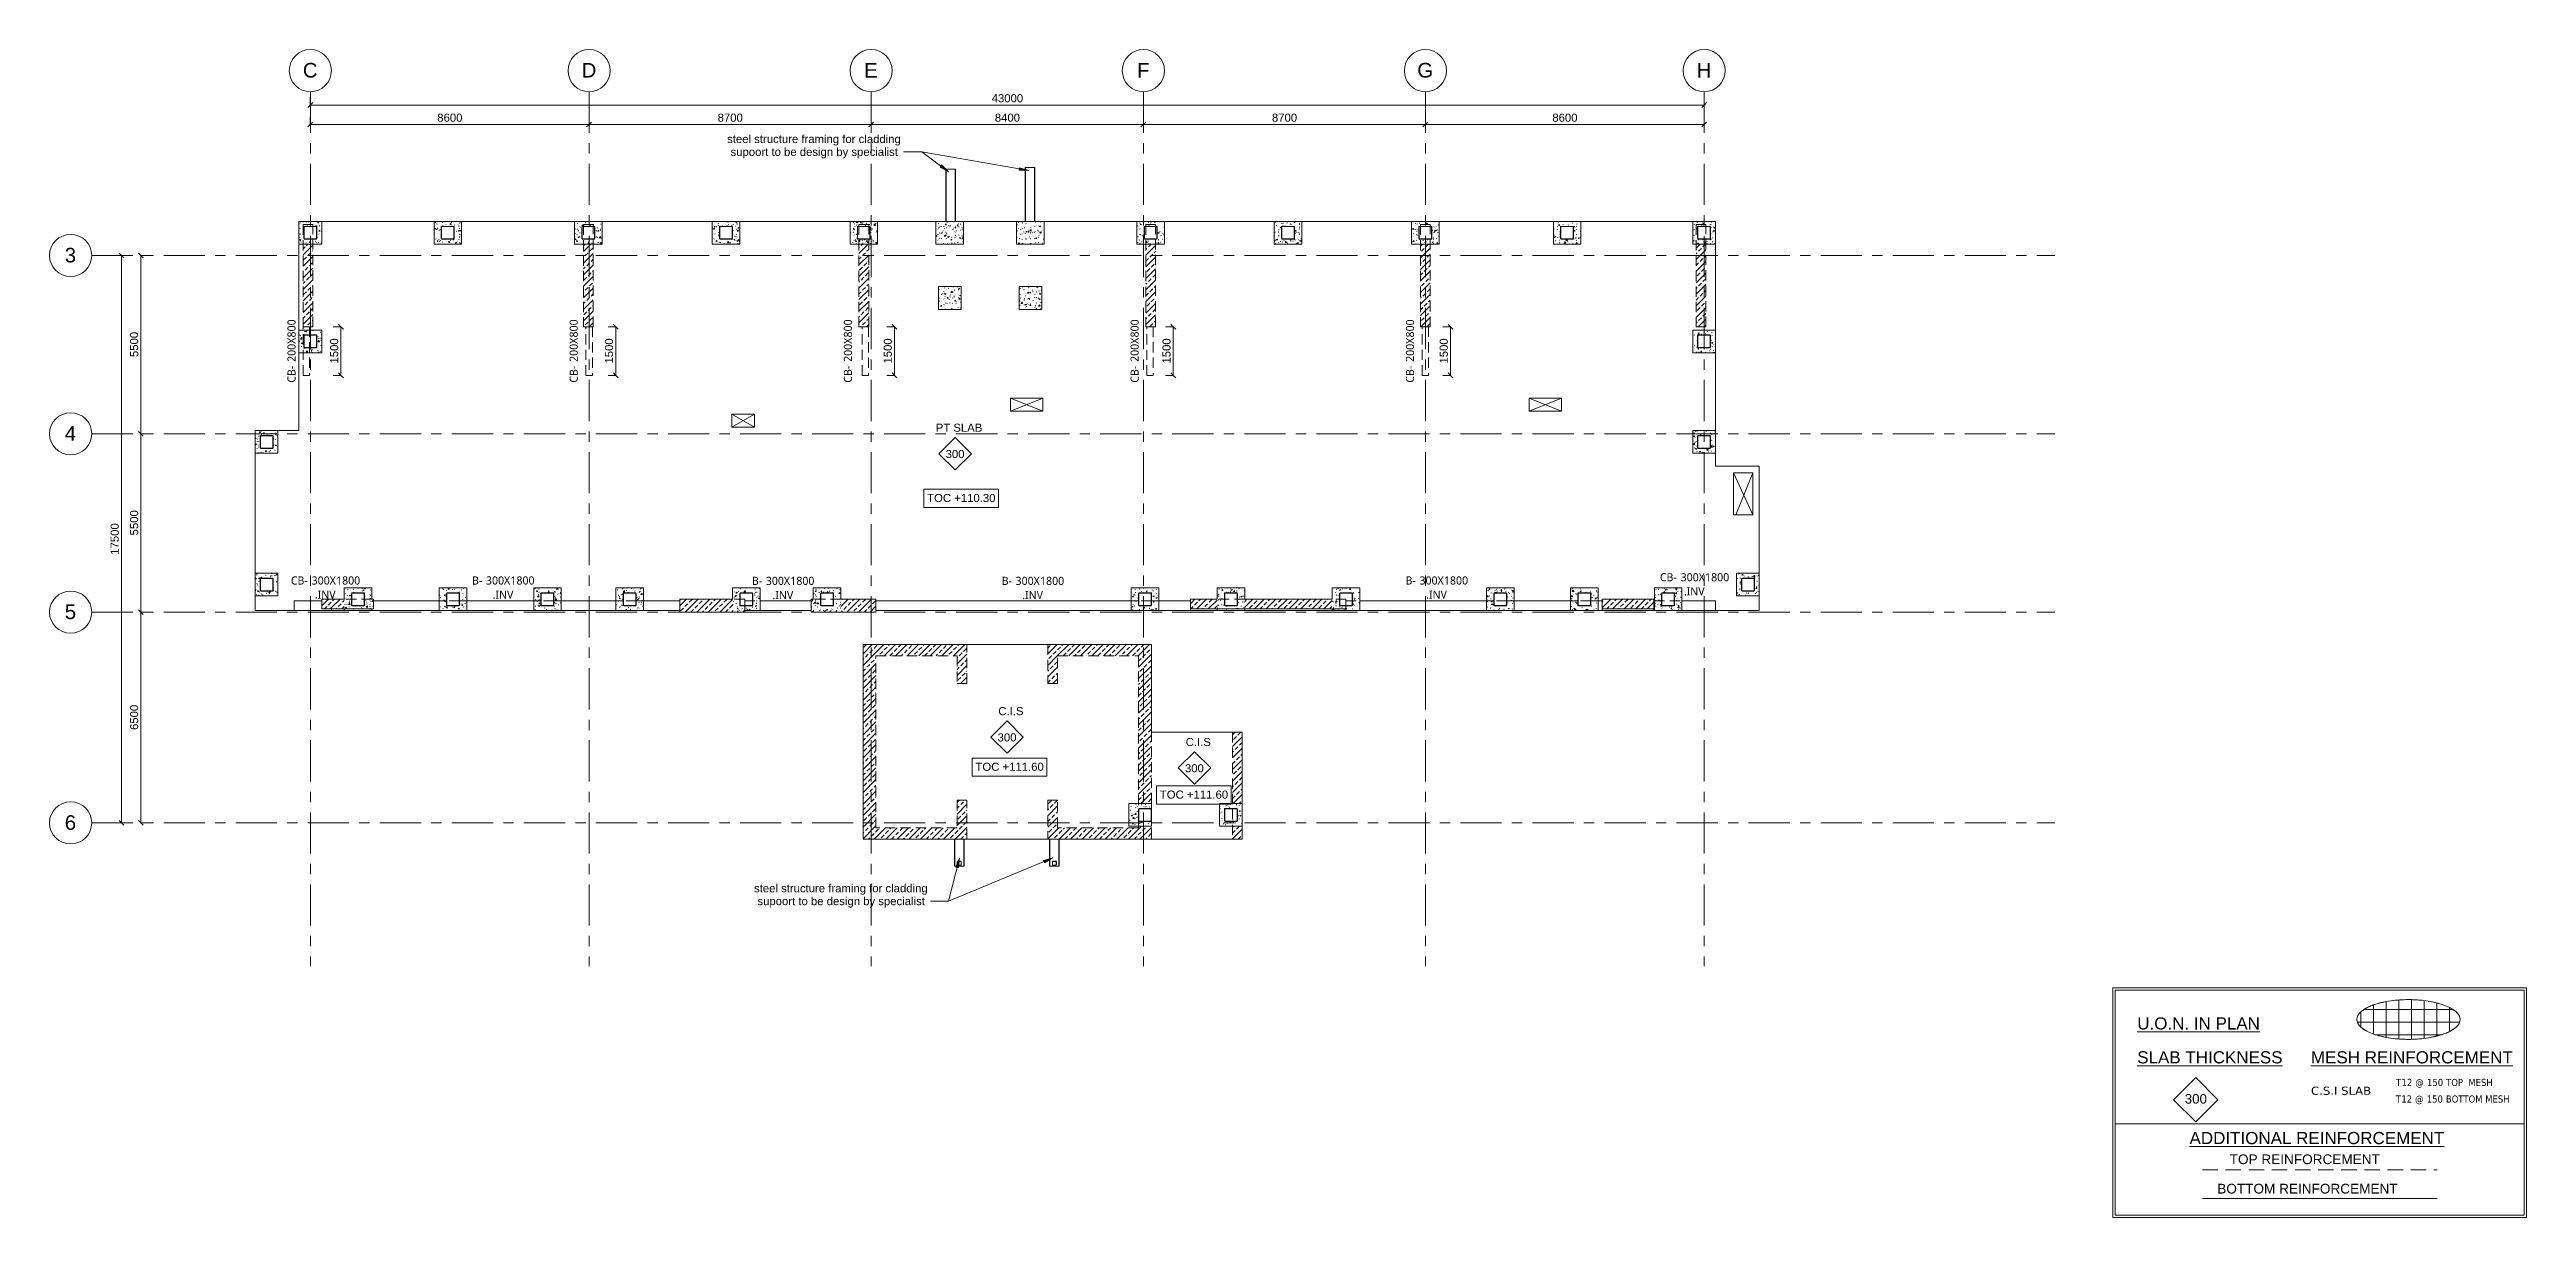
# Model space of a CAD drawing. Header units: millimetres. Extents: x 1499 to 145420, y 3769 to 41194.
# Drawn here: x 27637 to 104050, y 5176 to 41194 of the extents above; entities that cross this region are included whole.
import ezdxf

# ---------------------------------------------------------------- set-up
doc = ezdxf.new("R2010")
doc.units = ezdxf.units.MM
for name, pattern in [('Dashed', [1905, 1270, -635]), ('Dashed __25x_', [476.25, 317.5, -158.75]), ('DASHED___25x_', [476.25, 317.5, -158.75]), ('Grid Line', [2222.5, 1270, -317.5, 317.5, -317.5]), ('Hidden', [714.375, 476.25, -238.125])]:
    doc.linetypes.add(name, pattern=pattern)
for name, color, linetype, lineweight in [('A-ANNO-DIMS', 211, 'Continuous', 5), ('A-ANNO-DIMS-100', 211, 'Continuous', 5), ('A-DETL', 90, 'Continuous', 5), ('A-DETL-GENF', 92, 'Continuous', 5), ('A-DETL-THIN', 151, 'Continuous', 5), ('A-FLOR', 192, 'Continuous', 18), ('A-FLOR-HDLN', 190, 'Dashed __25x_', 5), ('A-FLOR-IDEN', 11, 'Continuous', 5), ('A-WALL-HDLN', 110, 'Continuous', 13), ('G-ANNO-DIMS', 111, 'Continuous', 5), ('G-ANNO-TEXT', 231, 'Continuous', 5), ('I-WALL', 2, 'Continuous', 5), ('S-BEAM', 12, 'Continuous', 18), ('S-BEAM-HDLN', 1, 'DASHED___25x_', 13), ('S-BEAM-IDEN', 2, 'Continuous', 5), ('S-COLS', 52, 'Continuous', 5), ('S-COLS-HDLN', 52, 'Dashed', 13), ('S-GRID', 1, 'Continuous', 5), ('S-GRID-IDEN', 1, 'Continuous', 5)]:
    doc.layers.add(name, color=color, linetype=linetype, lineweight=lineweight)
doc.styles.add('Arial_1', font='arial.ttf', dxfattribs={"height": 250})
doc.styles.add('Arial_2', font='arial.ttf', dxfattribs={"height": 450})
doc.styles.add('Arial_3', font='arial.ttf', dxfattribs={"height": 300})
doc.styles.add('Arial_4', font='arial.ttf', dxfattribs={"height": 294})
doc.styles.add('Arial_5', font='arial.ttf', dxfattribs={"height": 375})
doc.styles.add('Tahoma', font='tahoma.ttf', dxfattribs={"width": 1.213515, "height": 252})
doc.styles.add('Tahoma_1', font='tahoma.ttf', dxfattribs={"height": 220.5})
doc.styles.add('Trebuchet MS', font='trebuc.ttf', dxfattribs={"height": 250})
doc.dimstyles.new('Diagonal_-_2_5mm_Round_5mm_-2_5', dxfattribs={"dimscale": 304.8, "dimtxt": 0.836827, "dimasz": 0.492126, "dimexe": 0.032808, "dimexo": 0.0625, "dimgap": 0.032808, "dimtad": 1, "dimdec": 0, "dimlfac": 304.8, "dimrnd": 5, "dimdsep": 46, "dimtxsty": 'Arial_1', "dimblk1": 'OBLIQUE', "dimblk2": 'OBLIQUE', "dimsah": 1, "dimcen": 0.09, "dimazin": 0, "dimtfac": 1, "dimtdec": 4, "dimtix": 1, "dimtmove": 0, "dimatfit": 3, "dimfxl": 0.002583, "dimfxlon": 1, "dimtvp": 1, "dimtolj": 1, "dimtzin": 0, "dimarcsym": 2})
pattern_1 = [(45, (4512.73, 0), (-178.2022, 178.2022), []), (45, (4690.93, 0), (-178.2022, 178.2022), [126.008, -63.004])]
pattern_2 = [(50, (4512.73, 0), (364.3679, -31.8783), [38.1, -419.1]), (355, (4512.73, 0), (-70.4859, 382.1133), [30.48, -335.28]), (100.451, (4543.1, -2.66), (293.885, 350.2334), [32.38, -356.18]), (46.184, (4512.73, 101.6), (542.1585, -84.0858), [57.15, -628.65]), (96.636, (4557.9, 94.6), (474.805, 494.8554), [48.57, -534.27]), (351.184, (4512.73, 101.6), (474.8102, 494.85), [45.72, -502.92]), (21, (4563.53, 76.2), (303.2285, -204.5305), [38.1, -419.1]), (326, (4563.53, 76.2), (123.6039, 368.376), [30.48, -335.28]), (71.451, (4588.8, 59.16), (426.8341, 163.8427), [32.38, -356.18]), (37.5, (4512.73, 0), (6.17665, 169.11015), [16.764, -314.452, 16.764, -323.596, -336.55]), (37.5, (4512.73, 0), (6.17665, 169.11015), [-671.576, 16.764, -319.786]), (7.5, (4512.73, 0), (133.63888, 200.3615), [16.764, -177.292, 16.764, -306.832, -128.27]), (7.5, (4512.73, 0), (133.63888, 200.3615), [-517.652, 16.764, -111.506]), (327.5, (4399.44, 0), (271.18182, -11.45836), [16.764, -110.236, 16.764, -379.476, -525.78]), (327.5, (4399.44, 0), (271.18182, -11.45836), [-523.24, 16.764, -509.016]), (317.5, (4348.64, 0), (296.2585, 50.85285), [16.764, -148.336, 16.764, -246.38, -373.38]), (317.5, (4348.64, 0), (296.2585, 50.85285), [-428.244, 16.764, -356.616])]

msp = doc.modelspace()

# ---------------------------------------------------------------- texts
at = {"layer": 'A-FLOR-IDEN', "char_height": 250, "attachment_point": 1, "style": 'Arial_1'}
for s, insert, width in [('PT SLAB', (54976.2212, 29657.0092), 1739.661875), ('300', (55281.2212, 28846.1063), 697.468125), ('C.I.S', (56906.9215, 20916.0686), 945.99125), ('300', (56884.4215, 20105.1658), 697.468125), ('C.I.S', (62687.2125, 19964.5318), 945.99125), ('300', (62664.7125, 19153.629), 697.468125)]:
    msp.add_mtext(s, dxfattribs=dict(at, insert=insert, width=width))
at = {"layer": 'G-ANNO-DIMS', "char_height": 250, "width": 2515.939079, "attachment_point": 1, "line_spacing_factor": 0.941778, "style": 'Arial_1'}
for s, insert in [('TOC +110.30', (54711.8627, 27489.1532)), ('TOC +111.60', (56202.628, 19200.0172)), ('TOC +111.60', (61889.6786, 18341.3478))]:
    msp.add_mtext(s, dxfattribs=dict(at, insert=insert))
at = {"layer": 'G-ANNO-TEXT', "color": 7, "lineweight": 13, "char_height": 250, "attachment_point": 1, "style": 'Arial_1'}
for s, insert, width in [('steel structure framing for cladding ', (48540.8892, 38560.0797), 6597.888125), ('supoort to be design by specialist', (48646.7226, 38163.2047), 6221.095), ('steel structure framing for cladding ', (49370.2177, 15453.7252), 6597.888125), ('supoort to be design by specialist', (49476.051, 15056.8502), 6221.095)]:
    msp.add_mtext(s, dxfattribs=dict(at, insert=insert, width=width))
at = {"layer": 'G-ANNO-TEXT', "color": 7, "attachment_point": 1}
for s, insert, char_height, width, rotation, style in [('\\LU.O.N. IN PLAN', (92043.0351, 11346.9919), 375, 4617.72, 359.999997916, 'Arial_5'), ('\\LSLAB THICKNESS', (92043.0351, 10302.4698), 375, 5475.525625, 359.999997916, 'Arial_5'), ('\\LMESH REINFORCEMENT', (97401.7852, 10302.4698), 375, 7632.065, 359.999997916, 'Arial_5'), ('C.S.I SLAB', (97401.7846, 9209.8453), 252, 2432.149374, 359.99995165, 'Tahoma'), ('300', (93508.2049, 8980.6191), 294, 817.72125, 359.999997916, 'Arial_4'), ('\\LADDITIONAL REINFORCEMENT', (93655.6712, 7812.2328), 375, 9628.266875, 359.999997916, 'Arial_5'), ('TOP REINFORCEMENT', (94895.1752, 7119.8135), 300, 5691.98125, 359.999997916, 'Arial_3'), ('BOTTOM REINFORCEMENT', (94510.8537, 6213.9825), 300, 6838.394375, 359.999997916, 'Arial_3')]:
    msp.add_mtext(s, dxfattribs=dict(at, insert=insert, char_height=char_height, width=width, rotation=rotation, style=style))
at = {"layer": 'G-ANNO-TEXT', "color": 7, "char_height": 220.5, "attachment_point": 1, "style": 'Tahoma_1'}
for s, insert, width in [('T', (100024.5814, 9449.7269), 208.43875), ('12 ', (100196.5605, 9449.7269), 513.08), ('@ ', (100619.8939, 9449.7269), 440.928125), ('150 ', (100983.6959, 9449.7269), 713.501875), ('TOP  MESH', (101572.3939, 9449.7269), 1811.81375), ('T', (100016.9031, 8938.6406), 208.43875), ('12 ', (100188.8823, 8938.6406), 513.08), ('@ ', (100612.2156, 8938.6406), 440.928125), ('150 ', (100976.0177, 8938.6406), 713.501875), ('BOTTOM MESH', (101564.7156, 8938.6406), 2461.180625)]:
    msp.add_mtext(s, dxfattribs=dict(at, insert=insert, width=width))
at = {"layer": 'S-BEAM-IDEN', "char_height": 250, "attachment_point": 1, "rotation": 90, "style": 'Trebuchet MS'}
for s, insert, width in [('800', (34976.9797, 32314.0561), 673.4175), ('200', (34976.9797, 31559.9936), 673.4175), ('X', (34976.9797, 32115.6186), 240.50625), ('800', (43682.0028, 32314.0561), 673.4175), ('200', (43682.0028, 31559.9936), 673.4175), ('X', (43682.0028, 32115.6186), 240.50625), ('800', (52141.9797, 32314.0561), 673.4175), ('200', (52141.9797, 31559.9936), 673.4175), ('X', (52141.9797, 32115.6186), 240.50625), ('800', (60987.0028, 32314.0561), 673.4175), ('200', (60987.0028, 31559.9936), 673.4175), ('X', (60987.0028, 32115.6186), 240.50625), ('800', (69482.0028, 32314.0561), 673.4175), ('200', (69482.0028, 31559.9936), 673.4175), ('X', (69482.0028, 32115.6186), 240.50625), ('CB- ', (34976.9797, 30918.379), 777.636875), ('CB- ', (43682.0028, 30918.379), 777.636875), ('CB- ', (52141.9797, 30918.379), 777.636875), ('CB- ', (60987.0028, 30918.379), 777.636875), ('CB- ', (69482.0028, 30918.379), 777.636875)]:
    msp.add_mtext(s, dxfattribs=dict(at, insert=insert, width=width))
at = {"layer": 'S-BEAM-IDEN', "char_height": 250, "attachment_point": 1, "style": 'Trebuchet MS'}
for s, insert, width in [('CB- ', (35080.9217, 24945.3646), 777.636875), ('300', (35722.5363, 24945.3646), 673.4175), ('.INV', (35821.7551, 24508.8021), 793.670625), ('X', (36278.1613, 24945.3646), 240.50625), ('1800', (36476.5988, 24945.3646), 897.89), ('B- ', (40670.7531, 24945.3646), 521.096875), ('300', (41100.701, 24945.3646), 673.4175), ('.INV', (41305.7531, 24508.8021), 793.670625), ('X', (41656.326, 24945.3646), 240.50625), ('1800', (41854.7635, 24945.3646), 897.89), ('B- ', (49304.6295, 24933.1705), 521.096875), ('300', (49734.5774, 24933.1705), 673.4175), ('.INV', (49939.6295, 24496.608), 793.670625), ('X', (50290.2024, 24933.1705), 240.50625), ('1800', (50488.6399, 24933.1705), 897.89), ('B- ', (57009.6526, 24933.1705), 521.096875), ('300', (57439.6005, 24933.1705), 673.4175), ('.INV', (57644.6526, 24496.608), 793.670625), ('X', (57995.2255, 24933.1705), 240.50625), ('1800', (58193.663, 24933.1705), 897.89), ('B- ', (69469.641, 24945.3646), 521.096875), ('300', (69899.589, 24945.3646), 673.4175), ('.INV', (70104.641, 24508.8021), 793.670625), ('X', (70455.214, 24945.3646), 240.50625), ('1800', (70653.6515, 24945.3646), 897.89), ('CB- ', (77314.8612, 25045.3646), 777.636875), ('300', (77956.4758, 25045.3646), 673.4175), ('.INV', (78055.6946, 24608.8021), 793.670625), ('X', (78512.1008, 25045.3646), 240.50625), ('1800', (78710.5383, 25045.3646), 897.89)]:
    msp.add_mtext(s, dxfattribs=dict(at, insert=insert, width=width))

# ---------------------------------------------------------------- blocks, each defined once
blk = doc.blocks.new('HSS-Hollow Structural Section - SHHF300X300X10-7634099-ROOF FLOOR  FRAMING PLAN')
at = {"layer": 'S-BEAM'}
for p, q in [((268, 150), (-564, 150)), ((-564, 150), (-564, 130)), ((-564, -130), (-564, 130)), ((268, 130), (268, 150)), ((268, 130), (268, -130)), ((-564, -130), (-564, -150)), ((-564, -150), (268, -150)), ((268, -150), (268, -130))]:
    blk.add_line(p, q, dxfattribs=at)
at = {"layer": 'S-BEAM', "lineweight": 5}
for p, q in [((268, 140), (-564, 140)), ((268, -140), (-564, -140))]:
    blk.add_line(p, q, dxfattribs=at)
blk = doc.blocks.new('HSS-Hollow Structural Section - SHHF300X300X10-7651622-ROOF FLOOR  FRAMING PLAN')
at = {"layer": 'S-BEAM'}
for p, q in [((271, 150), (-562, 150)), ((271, 130), (271, 150)), ((271, 130), (271, -130)), ((-562, -150), (271, -150)), ((271, -150), (271, -130))]:
    blk.add_line(p, q, dxfattribs=at)
at = {"layer": 'S-BEAM', "lineweight": 5}
for p, q in [((271, 140), (-562, 140)), ((271, -140), (-562, -140))]:
    blk.add_line(p, q, dxfattribs=at)
blk = doc.blocks.new('HSS-Hollow Structural Section - SHHF300X300X10-7634113-ROOF FLOOR  FRAMING PLAN')
at = {"layer": 'S-BEAM'}
for p, q in [((733, 150), (-877, 150)), ((-877, 150), (-877, 130)), ((-877, -130), (-877, 130)), ((733, 130), (733, 150)), ((733, 130), (733, -130)), ((-877, -130), (-877, -150)), ((-877, -150), (733, -150)), ((733, -150), (733, -130))]:
    blk.add_line(p, q, dxfattribs=at)
at = {"layer": 'S-BEAM', "lineweight": 5}
for p, q in [((733, 140), (-877, 140)), ((733, -140), (-877, -140))]:
    blk.add_line(p, q, dxfattribs=at)
blk = doc.blocks.new('HSS-Hollow Structural Section - SHHF300X300X10-7634115-ROOF FLOOR  FRAMING PLAN')
at = {"layer": 'S-BEAM'}
for p, q in [((651, 150), (-1009, 150)), ((-1009, 150), (-1009, 130)), ((-1009, -130), (-1009, 130)), ((651, 130), (651, 150)), ((651, 130), (651, -130)), ((-1009, -130), (-1009, -150)), ((-1009, -150), (651, -150)), ((651, -150), (651, -130))]:
    blk.add_line(p, q, dxfattribs=at)
at = {"layer": 'S-BEAM', "lineweight": 5}
for p, q in [((651, 140), (-1009, 140)), ((651, -140), (-1009, -140))]:
    blk.add_line(p, q, dxfattribs=at)
blk = doc.blocks.new('CFT-Rectangular and Square Filled Sections-Column - SHS400X10-V1-ROOF FLOOR  FRAMING PLAN')
at = {"layer": 'S-COLS', "lineweight": 18}
for p, q in [((-200, 180), (-200, -180)), ((-190, -180), (-190, 180)), ((-190, 180), (-190, -180)), ((180, 200), (-180, 200)), ((-180, 190), (180, 190)), ((180, 190), (-180, 190)), ((190, 180), (190, -180)), ((190, -180), (190, 180)), ((200, -180), (200, 180)), ((180, -190), (-180, -190)), ((-180, -190), (180, -190)), ((-180, -200), (180, -200))]:
    blk.add_line(p, q, dxfattribs=at)
for centre, radius, start, end in [((-180, 180), 20, 90, 180), ((-180, 180), 10, 90, 180), ((-180, 180), 10, 90, 180), ((180, 180), 20, 360, 90), ((180, 180), 10, 0, 90), ((180, 180), 10, 360, 90), ((-180, -180), 20, 180, 270), ((-180, -180), 10, 180, 270), ((-180, -180), 10, 180, 270), ((180, -180), 20, 270, 0), ((180, -180), 10, 270, 0), ((180, -180), 10, 270, 360)]:
    blk.add_arc(centre, radius, start, end, dxfattribs=at)
blk = doc.blocks.new('CFT-Rectangular and Square Filled Sections-Column - SHS400X10-V2-ROOF FLOOR  FRAMING PLAN')
at = {"layer": 'S-COLS', "lineweight": 18}
for p, q in [((-200, 180), (-200, -180)), ((-190, -180), (-190, 180)), ((-190, 180), (-190, -180)), ((180, 200), (-180, 200)), ((-180, 190), (180, 190)), ((180, 190), (-180, 190)), ((190, 180), (190, -180)), ((190, -180), (190, 180)), ((200, -180), (200, 180)), ((180, -190), (-180, -190)), ((-180, -190), (180, -190)), ((-180, -200), (180, -200))]:
    blk.add_line(p, q, dxfattribs=at)
for centre, radius, start, end in [((-180, 180), 20, 90, 180), ((-180, 180), 10, 90, 180), ((-180, 180), 10, 90, 180), ((180, 180), 20, 360, 90), ((180, 180), 10, 0, 90), ((180, 180), 10, 360, 90), ((-180, -180), 20, 180, 270), ((-180, -180), 10, 180, 270), ((-180, -180), 10, 180, 270), ((180, -180), 10, 270, 0), ((180, -180), 20, 270, 360), ((180, -180), 10, 270, 360)]:
    blk.add_arc(centre, radius, start, end, dxfattribs=at)
blk = doc.blocks.new('CFT-Rectangular and Square Filled Sections-Column - SHS400X10-V3-ROOF FLOOR  FRAMING PLAN')
at = {"layer": 'S-COLS', "lineweight": 18}
for p, q in [((-200, 180), (-200, -180)), ((-190, -180), (-190, 180)), ((-190, 180), (-190, -180)), ((180, 200), (-180, 200)), ((-180, 190), (180, 190)), ((180, 190), (-180, 190)), ((190, 180), (190, -180)), ((190, -180), (190, 180)), ((200, -180), (200, 180)), ((180, -190), (-180, -190)), ((-180, -190), (180, -190)), ((-180, -200), (180, -200))]:
    blk.add_line(p, q, dxfattribs=at)
for centre, radius, start, end in [((-180, 180), 20, 90, 180), ((-180, 180), 10, 90, 180), ((-180, 180), 10, 90, 180), ((180, 180), 20, 360, 90), ((180, 180), 10, 0, 90), ((180, 180), 10, 360, 90), ((-180, -180), 20, 180, 270), ((-180, -180), 10, 180, 270), ((-180, -180), 10, 180, 270), ((180, -180), 20, 270, 0), ((180, -180), 10, 270, 0), ((180, -180), 10, 270, 360)]:
    blk.add_arc(centre, radius, start, end, dxfattribs=at)
blk = doc.blocks.new('CFT-Rectangular and Square Filled Sections-Column - SHS120X120X6-V4-ROOF FLOOR  FRAMING PLAN')
at = {"layer": 'S-COLS-HDLN'}
for p, q in [((-60, -48), (-60, 48)), ((-54, 48), (-54, -48)), ((-54, -48), (-54, 48)), ((-48, 60), (48, 60)), ((48, 54), (-48, 54)), ((-48, 54), (48, 54)), ((54, -48), (54, 48)), ((54, 48), (54, -48)), ((60, 48), (60, -48)), ((-48, -54), (48, -54)), ((48, -54), (-48, -54)), ((48, -60), (-48, -60))]:
    blk.add_line(p, q, dxfattribs=at)
for centre, radius, start, end in [((-48, 48), 12, 90, 180), ((-48, 48), 6, 90, 180), ((-48, 48), 6, 90, 180), ((48, 48), 12, 360, 90), ((48, 48), 6, 360, 90), ((48, 48), 6, 360, 90), ((-48, -48), 12, 180, 270), ((-48, -48), 6, 180, 270), ((-48, -48), 6, 180, 270), ((48, -48), 12, 270, 360), ((48, -48), 6, 270, 360), ((48, -48), 6, 270, 360)]:
    blk.add_arc(centre, radius, start, end, dxfattribs=at)
blk = doc.blocks.new('CFT-Rectangular and Square Filled Sections-Column - SHS120X120X6-V5-ROOF FLOOR  FRAMING PLAN')
at = {"layer": 'S-COLS-HDLN'}
for p, q in [((-60, -48), (-60, 48)), ((-54, 48), (-54, -48)), ((-54, -48), (-54, 48)), ((-48, 60), (48, 60)), ((48, 54), (-48, 54)), ((-48, 54), (48, 54)), ((54, -48), (54, 48)), ((54, 48), (54, -48)), ((60, 48), (60, -48)), ((-48, -54), (48, -54)), ((48, -54), (-48, -54)), ((48, -60), (-48, -60))]:
    blk.add_line(p, q, dxfattribs=at)
for centre, radius, start, end in [((-48, 48), 12, 90, 180), ((-48, 48), 6, 90, 180), ((-48, 48), 6, 90, 180), ((48, 48), 12, 0, 90), ((48, 48), 6, 360, 90), ((48, 48), 6, 0, 90), ((-48, -48), 12, 180, 270), ((-48, -48), 6, 180, 270), ((-48, -48), 6, 180, 270), ((48, -48), 12, 270, 0), ((48, -48), 6, 270, 360), ((48, -48), 6, 270, 0)]:
    blk.add_arc(centre, radius, start, end, dxfattribs=at)
blk = doc.blocks.new('BAI-AN_TAG_SLAB MARK-TYPE COMMENT - BAI-AN_TAG_SLAB MARK-TYPE COMMENT-7631398-ROOF FLOOR  FRAMING PLAN')
at = {"layer": 'A-FLOR-IDEN'}
for p, q in [((-5, 0), (0, 5)), ((-5, 0), (0, -5)), ((5, 0), (0, 5)), ((5, 0), (0, -5))]:
    blk.add_line(p, q, dxfattribs=at)
blk = doc.blocks.new('Grid - M_Grid Head - Circle-4284405-ROOF FLOOR  FRAMING PLAN')
at = {"layer": 'S-GRID-IDEN'}
blk.add_circle((0, 0), 6.5, dxfattribs=at)
blk = doc.blocks.new('Spot Elevations - Spot Elevation _Str_ Plan_-2609302-ROOF FLOOR  FRAMING PLAN')
at = {"layer": 'G-ANNO-DIMS'}
for p, q in [((-11.5, 5.8), (11.5, 5.8)), ((-11.5, 0.2), (-11.5, 5.8)), ((-11.5, 0.2), (11.5, 0.2)), ((11.5, 0.2), (11.5, 5.8))]:
    blk.add_line(p, q, dxfattribs=at)
blk = doc.blocks.new('DIMBLOCK1-ROOF FLOOR  FRAMING PLAN')
at = {"layer": 'A-ANNO-DIMS-100'}
for p, q in [((36628, 32644), (36388, 32644)), ((36628, 32644), (36628, 31144)), ((36628, 32644), (36638, 32644)), ((36628, 31144), (36388, 31144)), ((36628, 31144), (36638, 31144))]:
    blk.add_line(p, q, dxfattribs=at)
at = {"layer": 'A-ANNO-DIMS-100', "lineweight": 15}
for p, q in [((36628, 32644), (36553, 32719)), ((36628, 32644), (36703, 32569)), ((36628, 31144), (36553, 31219)), ((36628, 31144), (36703, 31069))]:
    blk.add_line(p, q, dxfattribs=at)
at = {"layer": 'A-ANNO-DIMS-100', "color": 0, "insert": (36293, 31510), "char_height": 250, "width": 922.94, "attachment_point": 1, "rotation": 90, "line_spacing_factor": 0.941778, "style": 'Arial_1'}
blk.add_mtext('1500', dxfattribs=at)
blk = doc.blocks.new('_Oblique')
at = {"color": 0, "linetype": 'ByBlock', "lineweight": -2}
blk.add_line((-0.5, -0.5), (0.5, 0.5), dxfattribs=at)
blk = doc.blocks.new('DIMBLOCK2-ROOF FLOOR  FRAMING PLAN')
at = {"layer": 'A-ANNO-DIMS-100'}
for p, q in [((45106, 32644), (44866, 32644)), ((45106, 32644), (45106, 31144)), ((45106, 32644), (45116, 32644)), ((45106, 31144), (44866, 31144)), ((45106, 31144), (45116, 31144))]:
    blk.add_line(p, q, dxfattribs=at)
at = {"layer": 'A-ANNO-DIMS-100', "lineweight": 15}
for p, q in [((45106, 32644), (45031, 32719)), ((45106, 32644), (45181, 32569)), ((45106, 31144), (45031, 31219)), ((45106, 31144), (45181, 31069))]:
    blk.add_line(p, q, dxfattribs=at)
at = {"layer": 'A-ANNO-DIMS-100', "color": 0, "insert": (44771, 31510), "char_height": 250, "width": 922.94, "attachment_point": 1, "rotation": 90, "line_spacing_factor": 0.941778, "style": 'Arial_1'}
blk.add_mtext('1500', dxfattribs=at)
blk = doc.blocks.new('DIMBLOCK3-ROOF FLOOR  FRAMING PLAN')
at = {"layer": 'A-ANNO-DIMS-100'}
for p, q in [((53705, 32644), (53465, 32644)), ((53705, 32644), (53705, 31144)), ((53705, 32644), (53715, 32644)), ((53705, 31144), (53465, 31144)), ((53705, 31144), (53715, 31144))]:
    blk.add_line(p, q, dxfattribs=at)
at = {"layer": 'A-ANNO-DIMS-100', "lineweight": 15}
for p, q in [((53705, 32644), (53630, 32719)), ((53705, 32644), (53780, 32569)), ((53705, 31144), (53630, 31219)), ((53705, 31144), (53780, 31069))]:
    blk.add_line(p, q, dxfattribs=at)
at = {"layer": 'A-ANNO-DIMS-100', "color": 0, "insert": (53371, 31510), "char_height": 250, "width": 922.94, "attachment_point": 1, "rotation": 90, "line_spacing_factor": 0.941778, "style": 'Arial_1'}
blk.add_mtext('1500', dxfattribs=at)
blk = doc.blocks.new('DIMBLOCK4-ROOF FLOOR  FRAMING PLAN')
at = {"layer": 'A-ANNO-DIMS-100'}
for p, q in [((62304, 32644), (62064, 32644)), ((62304, 32644), (62304, 31144)), ((62304, 32644), (62314, 32644)), ((62304, 31144), (62064, 31144)), ((62304, 31144), (62314, 31144))]:
    blk.add_line(p, q, dxfattribs=at)
at = {"layer": 'A-ANNO-DIMS-100', "lineweight": 15}
for p, q in [((62304, 32644), (62229, 32719)), ((62304, 32644), (62379, 32569)), ((62304, 31144), (62229, 31219)), ((62304, 31144), (62379, 31069))]:
    blk.add_line(p, q, dxfattribs=at)
at = {"layer": 'A-ANNO-DIMS-100', "color": 0, "insert": (61970, 31510), "char_height": 250, "width": 922.94, "attachment_point": 1, "rotation": 90, "line_spacing_factor": 0.941778, "style": 'Arial_1'}
blk.add_mtext('1500', dxfattribs=at)
blk = doc.blocks.new('DIMBLOCK5-ROOF FLOOR  FRAMING PLAN')
at = {"layer": 'A-ANNO-DIMS-100'}
for p, q in [((70858, 32644), (70618, 32644)), ((70858, 32644), (70858, 31144)), ((70858, 32644), (70868, 32644)), ((70858, 31144), (70618, 31144)), ((70858, 31144), (70868, 31144))]:
    blk.add_line(p, q, dxfattribs=at)
at = {"layer": 'A-ANNO-DIMS-100', "lineweight": 15}
for p, q in [((70858, 32644), (70783, 32719)), ((70858, 32644), (70933, 32569)), ((70858, 31144), (70783, 31219)), ((70858, 31144), (70933, 31069))]:
    blk.add_line(p, q, dxfattribs=at)
at = {"layer": 'A-ANNO-DIMS-100', "color": 0, "insert": (70523, 31510), "char_height": 250, "width": 922.94, "attachment_point": 1, "rotation": 90, "line_spacing_factor": 0.941778, "style": 'Arial_1'}
blk.add_mtext('1500', dxfattribs=at)
blk = doc.blocks.new('DIMBLOCK6-ROOF FLOOR  FRAMING PLAN')
at = {"layer": 'A-ANNO-DIMS-100'}
for p, q in [((35682, 38883), (35682, 39123)), ((44282, 38883), (44282, 39123)), ((35682, 38883), (44282, 38883)), ((35682, 38883), (35682, 38873)), ((44282, 38883), (44282, 38873))]:
    blk.add_line(p, q, dxfattribs=at)
at = {"layer": 'A-ANNO-DIMS-100', "lineweight": 15}
for p, q in [((35682, 38883), (35607, 38808)), ((35682, 38883), (35757, 38958)), ((44282, 38883), (44207, 38808)), ((44282, 38883), (44357, 38958))]:
    blk.add_line(p, q, dxfattribs=at)
at = {"layer": 'A-ANNO-DIMS-100', "color": 0, "insert": (39598, 39218), "char_height": 250, "width": 922.94, "attachment_point": 1, "line_spacing_factor": 0.941778, "style": 'Arial_1'}
blk.add_mtext('8600', dxfattribs=at)
blk = doc.blocks.new('DIMBLOCK7-ROOF FLOOR  FRAMING PLAN')
at = {"layer": 'A-ANNO-DIMS-100'}
for p, q in [((44282, 38883), (44282, 39123)), ((52982, 38883), (52982, 39123)), ((44282, 38883), (52982, 38883)), ((44282, 38883), (44282, 38873)), ((52982, 38883), (52982, 38873))]:
    blk.add_line(p, q, dxfattribs=at)
at = {"layer": 'A-ANNO-DIMS-100', "lineweight": 15}
for p, q in [((44282, 38883), (44207, 38808)), ((44282, 38883), (44357, 38958)), ((52982, 38883), (52907, 38808)), ((52982, 38883), (53057, 38958))]:
    blk.add_line(p, q, dxfattribs=at)
at = {"layer": 'A-ANNO-DIMS-100', "color": 0, "insert": (48248, 39218), "char_height": 250, "width": 922.94, "attachment_point": 1, "line_spacing_factor": 0.941778, "style": 'Arial_1'}
blk.add_mtext('8700', dxfattribs=at)
blk = doc.blocks.new('DIMBLOCK8-ROOF FLOOR  FRAMING PLAN')
at = {"layer": 'A-ANNO-DIMS-100'}
for p, q in [((52982, 38883), (52982, 39123)), ((61382, 38883), (61382, 39123)), ((52982, 38883), (61382, 38883)), ((52982, 38883), (52982, 38873)), ((61382, 38883), (61382, 38873))]:
    blk.add_line(p, q, dxfattribs=at)
at = {"layer": 'A-ANNO-DIMS-100', "lineweight": 15}
for p, q in [((52982, 38883), (52907, 38808)), ((52982, 38883), (53057, 38958)), ((61382, 38883), (61307, 38808)), ((61382, 38883), (61457, 38958))]:
    blk.add_line(p, q, dxfattribs=at)
at = {"layer": 'A-ANNO-DIMS-100', "color": 0, "insert": (56798, 39218), "char_height": 250, "width": 922.94, "attachment_point": 1, "line_spacing_factor": 0.941778, "style": 'Arial_1'}
blk.add_mtext('8400', dxfattribs=at)
blk = doc.blocks.new('DIMBLOCK9-ROOF FLOOR  FRAMING PLAN')
at = {"layer": 'A-ANNO-DIMS-100'}
for p, q in [((61382, 38883), (61382, 39123)), ((70082, 38883), (70082, 39123)), ((61382, 38883), (70082, 38883)), ((61382, 38883), (61382, 38873)), ((70082, 38883), (70082, 38873))]:
    blk.add_line(p, q, dxfattribs=at)
at = {"layer": 'A-ANNO-DIMS-100', "lineweight": 15}
for p, q in [((61382, 38883), (61307, 38808)), ((61382, 38883), (61457, 38958)), ((70082, 38883), (70007, 38808)), ((70082, 38883), (70157, 38958))]:
    blk.add_line(p, q, dxfattribs=at)
at = {"layer": 'A-ANNO-DIMS-100', "color": 0, "insert": (65348, 39218), "char_height": 250, "width": 922.94, "attachment_point": 1, "line_spacing_factor": 0.941778, "style": 'Arial_1'}
blk.add_mtext('8700', dxfattribs=at)
blk = doc.blocks.new('DIMBLOCK10-ROOF FLOOR  FRAMING PLAN')
at = {"layer": 'A-ANNO-DIMS-100'}
for p, q in [((70082, 38883), (70082, 39123)), ((78682, 38883), (78682, 39123)), ((70082, 38883), (78682, 38883)), ((70082, 38883), (70082, 38873)), ((78682, 38883), (78682, 38873))]:
    blk.add_line(p, q, dxfattribs=at)
at = {"layer": 'A-ANNO-DIMS-100', "lineweight": 15}
for p, q in [((70082, 38883), (70007, 38808)), ((70082, 38883), (70157, 38958)), ((78682, 38883), (78607, 38808)), ((78682, 38883), (78757, 38958))]:
    blk.add_line(p, q, dxfattribs=at)
at = {"layer": 'A-ANNO-DIMS-100', "color": 0, "insert": (73998, 39218), "char_height": 250, "width": 922.94, "attachment_point": 1, "line_spacing_factor": 0.941778, "style": 'Arial_1'}
blk.add_mtext('8600', dxfattribs=at)
blk = doc.blocks.new('DIMBLOCK11-ROOF FLOOR  FRAMING PLAN')
at = {"layer": 'A-ANNO-DIMS-100', "lineweight": 15}
for p, q in [((30455, 34844), (30380, 34919)), ((30455, 34844), (30530, 34769)), ((30455, 29344), (30380, 29419)), ((30455, 29344), (30530, 29269))]:
    blk.add_line(p, q, dxfattribs=at)
at = {"layer": 'A-ANNO-DIMS-100'}
for p, q in [((30455, 34844), (30445, 34844)), ((30455, 34844), (30455, 29344)), ((30455, 34844), (30695, 34844)), ((30455, 29344), (30445, 29344)), ((30455, 29344), (30695, 29344))]:
    blk.add_line(p, q, dxfattribs=at)
at = {"layer": 'A-ANNO-DIMS-100', "color": 0, "insert": (30121, 31710), "char_height": 250, "width": 922.94, "attachment_point": 1, "rotation": 90, "line_spacing_factor": 0.941778, "style": 'Arial_1'}
blk.add_mtext('5500', dxfattribs=at)
blk = doc.blocks.new('DIMBLOCK12-ROOF FLOOR  FRAMING PLAN')
at = {"layer": 'A-ANNO-DIMS-100', "lineweight": 15}
for p, q in [((30455, 29344), (30380, 29419)), ((30455, 29344), (30530, 29269)), ((30455, 23844), (30380, 23919)), ((30455, 23844), (30530, 23769))]:
    blk.add_line(p, q, dxfattribs=at)
at = {"layer": 'A-ANNO-DIMS-100'}
for p, q in [((30455, 29344), (30445, 29344)), ((30455, 29344), (30455, 23844)), ((30455, 29344), (30695, 29344)), ((30455, 23844), (30445, 23844)), ((30455, 23844), (30695, 23844))]:
    blk.add_line(p, q, dxfattribs=at)
at = {"layer": 'A-ANNO-DIMS-100', "color": 0, "insert": (30121, 26210), "char_height": 250, "width": 922.94, "attachment_point": 1, "rotation": 90, "line_spacing_factor": 0.941778, "style": 'Arial_1'}
blk.add_mtext('5500', dxfattribs=at)
blk = doc.blocks.new('DIMBLOCK13-ROOF FLOOR  FRAMING PLAN')
at = {"layer": 'A-ANNO-DIMS-100', "lineweight": 15}
for p, q in [((30455, 23844), (30380, 23919)), ((30455, 23844), (30530, 23769)), ((30455, 17344), (30380, 17419)), ((30455, 17344), (30530, 17269))]:
    blk.add_line(p, q, dxfattribs=at)
at = {"layer": 'A-ANNO-DIMS-100'}
for p, q in [((30455, 23844), (30445, 23844)), ((30455, 23844), (30455, 17344)), ((30455, 23844), (30695, 23844)), ((30455, 17344), (30445, 17344)), ((30455, 17344), (30695, 17344))]:
    blk.add_line(p, q, dxfattribs=at)
at = {"layer": 'A-ANNO-DIMS-100', "color": 0, "insert": (30121, 20210), "char_height": 250, "width": 922.94, "attachment_point": 1, "rotation": 90, "line_spacing_factor": 0.941778, "style": 'Arial_1'}
blk.add_mtext('6500', dxfattribs=at)
blk = doc.blocks.new('DIMBLOCK14-ROOF FLOOR  FRAMING PLAN')
at = {"layer": 'A-ANNO-DIMS-100', "lineweight": 15}
for p, q in [((35682, 39483), (35607, 39408)), ((35682, 39483), (35757, 39558)), ((78682, 39483), (78607, 39408)), ((78682, 39483), (78757, 39558))]:
    blk.add_line(p, q, dxfattribs=at)
at = {"layer": 'A-ANNO-DIMS-100'}
for p, q in [((35682, 39483), (35682, 39723)), ((35682, 39483), (78682, 39483)), ((35682, 39483), (35682, 39473)), ((78682, 39483), (78682, 39723)), ((78682, 39483), (78682, 39473))]:
    blk.add_line(p, q, dxfattribs=at)
at = {"layer": 'A-ANNO-DIMS-100', "color": 0, "insert": (56702, 39818), "char_height": 250, "width": 1153.68, "attachment_point": 1, "line_spacing_factor": 0.941778, "style": 'Arial_1'}
blk.add_mtext('43000', dxfattribs=at)
blk = doc.blocks.new('DIMBLOCK15-ROOF FLOOR  FRAMING PLAN')
at = {"layer": 'A-ANNO-DIMS-100', "lineweight": 15}
for p, q in [((29855, 34844), (29780, 34919)), ((29855, 34844), (29930, 34769)), ((29855, 17344), (29780, 17419)), ((29855, 17344), (29930, 17269))]:
    blk.add_line(p, q, dxfattribs=at)
at = {"layer": 'A-ANNO-DIMS-100'}
for p, q in [((29855, 34844), (29845, 34844)), ((29855, 34844), (29855, 17344)), ((29855, 34844), (30095, 34844)), ((29855, 17344), (29845, 17344)), ((29855, 17344), (30095, 17344))]:
    blk.add_line(p, q, dxfattribs=at)
at = {"layer": 'A-ANNO-DIMS-100', "color": 0, "insert": (29521, 25613), "char_height": 250, "width": 1153.68, "attachment_point": 1, "rotation": 90, "line_spacing_factor": 0.941778, "style": 'Arial_1'}
blk.add_mtext('17500', dxfattribs=at)

# ---------------------------------------------------------------- dimensions: what is measured, and where the dimension line sits
at = {"layer": 'A-ANNO-DIMS'}
for base, p1, p2, override, picture, middle in [((78682.4841, 39482.9569), (35682.4841, 39722.9569), (78682.4841, 39722.9569), {"dimpost": '<>', "dimfxl": 43000}, 'DIMBLOCK14-ROOF FLOOR  FRAMING PLAN', (57182.4841, 39620.6854)), ((44282.4841, 38882.9569), (35682.4841, 39122.9569), (44282.4841, 39122.9569), {"dimpost": '<>', "dimfxl": 8600}, 'DIMBLOCK6-ROOF FLOOR  FRAMING PLAN', (39982.4841, 39020.6001)), ((52982.4841, 38882.9569), (44282.4841, 39122.9569), (52982.4841, 39122.9569), {"dimpost": '<>', "dimfxl": 8700}, 'DIMBLOCK7-ROOF FLOOR  FRAMING PLAN', (48632.4841, 39020.6001)), ((61382.4841, 38882.9569), (52982.4841, 39122.9569), (61382.4841, 39122.9569), {"dimpost": '<>', "dimfxl": 8400}, 'DIMBLOCK8-ROOF FLOOR  FRAMING PLAN', (57182.4841, 39020.6854)), ((70082.4841, 38882.9569), (61382.4841, 39122.9569), (70082.4841, 39122.9569), {"dimpost": '<>', "dimfxl": 8700}, 'DIMBLOCK9-ROOF FLOOR  FRAMING PLAN', (65732.4841, 39020.6001)), ((78682.4841, 38882.9569), (70082.4841, 39122.9569), (78682.4841, 39122.9569), {"dimpost": '<>', "dimfxl": 8600}, 'DIMBLOCK10-ROOF FLOOR  FRAMING PLAN', (74382.4841, 39020.6001))]:
    dim = msp.add_linear_dim(base=base, p1=p1, p2=p2, dimstyle='Diagonal_-_2_5mm_Round_5mm_-2_5', override=override, dxfattribs=at)
    dim.commit()
    dim.dimension.update_dxf_attribs({"geometry": picture, "text_midpoint": middle})
for base, p1, p2, override, picture, middle in [((29855.3254, 17344.1661), (30095.3254, 34844.1661), (30095.3254, 17344.1661), {"dimpost": '<>', "dimfxl": 17500}, 'DIMBLOCK15-ROOF FLOOR  FRAMING PLAN', (29717.5969, 26094.1661)), ((30455.3254, 29344.1661), (30695.3254, 34844.1661), (30695.3254, 29344.1661), {"dimpost": '<>', "dimfxl": 5500}, 'DIMBLOCK11-ROOF FLOOR  FRAMING PLAN', (30317.6822, 32094.1661)), ((36627.8884, 31144.3012), (36387.8884, 32644.1668), (36387.8884, 31144.3012), {"dimpost": '<>', "dimfxl": 1499.865603}, 'DIMBLOCK1-ROOF FLOOR  FRAMING PLAN', (36490.2451, 31894.234)), ((45105.5003, 31144.3012), (44865.5003, 32644.1668), (44865.5003, 31144.3012), {"dimpost": '<>', "dimfxl": 1499.865603}, 'DIMBLOCK2-ROOF FLOOR  FRAMING PLAN', (44967.8571, 31894.234)), ((53705.4978, 31144.3012), (53465.4978, 32644.1668), (53465.4978, 31144.3012), {"dimpost": '<>', "dimfxl": 1499.865603}, 'DIMBLOCK3-ROOF FLOOR  FRAMING PLAN', (53567.8546, 31894.234)), ((62304.097, 31144.3012), (62064.097, 32644.1668), (62064.097, 31144.3012), {"dimpost": '<>', "dimfxl": 1499.865603}, 'DIMBLOCK4-ROOF FLOOR  FRAMING PLAN', (62166.4537, 31894.234)), ((70857.5144, 31144.3012), (70617.5144, 32644.1668), (70617.5144, 31144.3012), {"dimpost": '<>', "dimfxl": 1499.865603}, 'DIMBLOCK5-ROOF FLOOR  FRAMING PLAN', (70719.8712, 31894.234)), ((30455.3254, 23844.1661), (30695.3254, 29344.1661), (30695.3254, 23844.1661), {"dimpost": '<>', "dimfxl": 5500}, 'DIMBLOCK12-ROOF FLOOR  FRAMING PLAN', (30317.6822, 26594.1661)), ((30455.3254, 17344.1661), (30695.3254, 23844.1661), (30695.3254, 17344.1661), {"dimpost": '<>', "dimfxl": 6500}, 'DIMBLOCK13-ROOF FLOOR  FRAMING PLAN', (30317.6822, 20594.1661))]:
    dim = msp.add_linear_dim(base=base, p1=p1, p2=p2, angle=90, dimstyle='Diagonal_-_2_5mm_Round_5mm_-2_5', override=override, dxfattribs=at)
    dim.commit()
    dim.dimension.update_dxf_attribs({"geometry": picture, "text_midpoint": middle})

# ---------------------------------------------------------------- hatches: boundary and pattern name
at = {"layer": 'A-DETL-GENF'}
h = msp.add_hatch(dxfattribs=at)
h.set_pattern_fill('FP_6', style=0, pattern_type=2)
h.set_pattern_definition([(0, (-6139.63, -27468.95), (0, 390.625), []), (90, (-6139.63, -27468.95), (-390.625, 2e-14), [])])
h.paths.add_polyline_path([(100410.6712, 10668.0432), (100549.3306, 10670.3779), (100686.9351, 10677.3562), (100822.4359, 10688.9323), (100954.8048, 10705.0122), (101083.0296, 10725.479), (101206.1413, 10750.1708), (101323.1956, 10778.9053), (101433.3062, 10811.4609), (101535.6358, 10847.5893), (101629.4, 10887.0182), (101713.891, 10929.4452), (101788.4658, 10974.5476), (101852.5502, 11021.9839), (101905.6635, 11071.3905), (101947.4013, 11122.3937), (101977.4387, 11174.6072), (101995.5546, 11227.6159), (102001.6113, 11281.052), (101995.5573, 11334.4792), (101977.4414, 11387.4999), (101947.4013, 11439.7104), (101905.6659, 11490.7134), (101852.5477, 11540.1202), (101788.4658, 11587.5564), (101713.8903, 11632.6585), (101629.402, 11675.0865), (101535.6329, 11714.5136), (101433.3078, 11750.644), (101323.1948, 11783.1981), (101206.1413, 11811.9332), (101083.03, 11836.6254), (100954.8048, 11857.0918), (100822.4357, 11873.1711), (100686.9351, 11884.7478), (100549.3308, 11891.7281), (100410.6712, 11894.0608), (100272.0119, 11891.7261), (100134.4074, 11884.7478), (99998.9066, 11873.1718), (99866.5377, 11857.0918), (99738.3129, 11836.6251), (99615.2012, 11811.9332), (99498.1469, 11783.1987), (99388.0363, 11750.6432), (99285.7067, 11714.5147), (99191.9425, 11675.0858), (99107.4515, 11632.6588), (99032.8767, 11587.5564), (98968.7923, 11540.1201), (98915.679, 11490.7135), (98873.9411, 11439.7104), (98843.9038, 11387.4968), (98825.7879, 11334.4881), (98819.7312, 11281.052), (98825.7852, 11227.6248), (98843.9011, 11174.6042), (98873.9411, 11122.3937), (98915.6766, 11071.3907), (98968.7948, 11021.9838), (99032.8767, 10974.5476), (99107.4522, 10929.4455), (99191.9404, 10887.0176), (99285.7096, 10847.5904), (99388.0347, 10811.46), (99498.1477, 10778.9059), (99615.2012, 10750.1708), (99755.5142, 10722.733), (99866.5377, 10705.0122), (99998.9068, 10688.9329), (100134.4074, 10677.3562), (100272.0117, 10670.3759)])
at = {"layer": 'G-ANNO-TEXT', "lineweight": 13}
for points in [[(55374.7738, 37423.7608), (55156.8232, 37633.6595), (55109.924, 37570.0976)], [(57848.3438, 37459.5853), (57559.6433, 37550.2051), (57546.0264, 37472.3962)], [(55713.7745, 16261.2059), (55600.6951, 15980.5407), (55677.1897, 15960.837)], [(58590.1137, 16262.007), (58297.7712, 16183.9314), (58327.94, 16110.928)]]:
    msp.add_hatch(color=250, dxfattribs=at).paths.add_polyline_path(points)
at = {"layer": 'I-WALL'}
h = msp.add_hatch(dxfattribs=at)
h.set_pattern_fill('FP_4', color=1, style=0, pattern_type=2)
h.set_pattern_definition(pattern_1)
h.paths.add_polyline_path([(35457.4841, 32644.1668), (35757.4841, 32644.1668), (35757.4841, 35194.1759), (35457.4841, 35194.1759), (35457.4841, 33699.4095)])
h = msp.add_hatch(dxfattribs=at)
h.set_pattern_fill('FP_4', color=1, style=0, pattern_type=2)
h.set_pattern_definition(pattern_1)
h.paths.add_polyline_path([(44107.5072, 32644.1668), (44407.5072, 32644.1668), (44407.5072, 35194.1759), (44107.5072, 35194.1759), (44107.5072, 33699.4095)])
h = msp.add_hatch(dxfattribs=at)
h.set_pattern_fill('FP_4', color=1, style=0, pattern_type=2)
h.set_pattern_definition(pattern_1)
h.paths.add_polyline_path([(52607.4841, 32644.1668), (52907.4841, 32644.1668), (52907.4841, 35194.1759), (52607.4841, 35194.1759), (52607.4841, 33699.4095)])
h = msp.add_hatch(dxfattribs=at)
h.set_pattern_fill('FP_4', color=1, style=0, pattern_type=2)
h.set_pattern_definition(pattern_1)
h.paths.add_polyline_path([(61457.4841, 32644.1668), (61757.4841, 32644.1668), (61757.4841, 35194.1759), (61457.4841, 35194.1759), (61457.4841, 33699.4095)])
h = msp.add_hatch(dxfattribs=at)
h.set_pattern_fill('FP_4', color=1, style=0, pattern_type=2)
h.set_pattern_definition(pattern_1)
h.paths.add_polyline_path([(69932.5072, 32644.1668), (70232.5072, 32644.1668), (70232.5072, 35194.1759), (69932.5072, 35194.1759), (69932.5072, 33699.4095)])
h = msp.add_hatch(dxfattribs=at)
h.set_pattern_fill('FP_4', color=1, style=0, pattern_type=2)
h.set_pattern_definition(pattern_1)
h.paths.add_polyline_path([(78432.4841, 32644.1668), (78732.4841, 32644.1668), (78732.4841, 35194.1759), (78432.4841, 35194.1759), (78432.4841, 33699.4095)])
h = msp.add_hatch(dxfattribs=at)
h.set_pattern_fill('FP_4', color=1, style=0, pattern_type=2)
h.set_pattern_definition(pattern_1)
h.paths.add_polyline_path([(37579.5294, 23944.1661), (37632.4841, 23944.1661), (37632.4841, 24244.1661), (37579.5294, 24244.1661)])
h.paths.add_polyline_path([(36729.5294, 23944.1661), (36729.5294, 24244.1661), (36032.4841, 24244.1661), (36032.4841, 23944.1661)])
h = msp.add_hatch(dxfattribs=at)
h.set_pattern_fill('FP_4', color=1, style=0, pattern_type=2)
h.set_pattern_definition(pattern_1)
h.paths.add_polyline_path([(49082.4841, 23844.1661), (49082.4841, 23894.1759), (48707.4841, 23894.1759), (48707.4841, 24244.1661), (47082.4841, 24244.1661), (47082.4841, 23844.1661), (48625.2819, 23844.1661)])
h = msp.add_hatch(dxfattribs=at)
h.set_pattern_fill('FP_4', color=1, style=0, pattern_type=2)
h.set_pattern_definition(pattern_1)
h.paths.add_polyline_path([(53132.4841, 23844.1661), (53132.4841, 24244.1661), (52048.0841, 24244.1661), (52048.0841, 23894.1759), (51198.0841, 23894.1759), (51198.0841, 24244.1661), (51132.4841, 24244.1661), (51132.4841, 23844.1661), (51795.0381, 23844.1661)])
h = msp.add_hatch(dxfattribs=at)
h.set_pattern_fill('FP_4', color=1, style=0, pattern_type=2)
h.set_pattern_definition(pattern_1)
h.paths.add_polyline_path([(62831.5392, 23944.3012), (63657.4841, 23944.3012), (63657.4841, 24244.3012), (62831.5392, 24244.3012)])
h.paths.add_polyline_path([(67207.4841, 23944.3012), (67207.4841, 24244.3012), (64507.4841, 24244.3012), (64507.4841, 23944.3012), (66587.2332, 23944.3012)])
h = msp.add_hatch(dxfattribs=at)
h.set_pattern_fill('FP_4', color=1, style=0, pattern_type=2)
h.set_pattern_definition(pattern_1)
h.paths.add_polyline_path([(77132.5073, 23944.1661), (77132.5073, 24244.1661), (75532.5073, 24244.1661), (75532.5073, 23944.1661)])
h = msp.add_hatch(dxfattribs=at)
h.set_pattern_fill('FP_4', color=1, style=0, pattern_type=2)
h.set_pattern_definition(pattern_1)
h.paths.add_polyline_path([(52732.4841, 17194.3012), (53132.4841, 17194.3012), (53132.4841, 22844.3012), (52732.4841, 22844.3012), (52732.4841, 17235.9035)])
h = msp.add_hatch(dxfattribs=at)
h.set_pattern_fill('FP_4', color=1, style=0, pattern_type=2)
h.set_pattern_definition(pattern_1)
h.paths.add_polyline_path([(55632.4841, 22494.3012), (55632.4841, 22844.3012), (53132.4841, 22844.3012), (53132.4841, 22494.3012), (53908.2088, 22494.3012)])
h = msp.add_hatch(dxfattribs=at)
h.set_pattern_fill('FP_4', color=1, style=0, pattern_type=2)
h.set_pattern_definition(pattern_1)
h.paths.add_polyline_path([(55932.4841, 21644.1661), (55932.4841, 22844.3012), (55632.4841, 22844.3012), (55632.4841, 21644.1661)])
h = msp.add_hatch(dxfattribs=at)
h.set_pattern_fill('FP_4', color=1, style=0, pattern_type=2)
h.set_pattern_definition(pattern_1)
h.paths.add_polyline_path([(61232.4841, 22494.3012), (61232.4841, 22844.3012), (58432.5072, 22844.3012), (58432.5072, 22494.3012), (60247.721, 22494.3012)])
h = msp.add_hatch(dxfattribs=at)
h.set_pattern_fill('FP_4', color=1, style=0, pattern_type=2)
h.set_pattern_definition(pattern_1)
h.paths.add_polyline_path([(58732.5072, 21644.1661), (58732.5072, 22494.3012), (58432.5072, 22494.3012), (58432.5072, 21644.1661)])
h = msp.add_hatch(dxfattribs=at)
h.set_pattern_fill('FP_4', color=1, style=0, pattern_type=2)
h.set_pattern_definition(pattern_1)
h.paths.add_polyline_path([(61632.4841, 17194.3012), (61632.4841, 17241.8012), (61232.4841, 17241.8012), (61232.4841, 17194.3012)])
h.paths.add_polyline_path([(61632.4841, 17941.8012), (61632.4841, 22844.3012), (61232.4841, 22844.3012), (61232.4841, 17941.8012), (61304.3064, 17941.8012)])
h = msp.add_hatch(dxfattribs=at)
h.set_pattern_fill('FP_4', color=1, style=0, pattern_type=2)
h.set_pattern_definition(pattern_1)
h.paths.add_polyline_path([(64432.4841, 16844.3012), (64432.4841, 17241.8012), (64132.4841, 17241.8012), (64132.4841, 16844.3012)])
h.paths.add_polyline_path([(64432.4841, 17941.8012), (64432.4841, 20144.1661), (64132.4841, 20144.1661), (64132.4841, 17941.8012)])
h = msp.add_hatch(dxfattribs=at)
h.set_pattern_fill('FP_4', color=1, style=0, pattern_type=2)
h.set_pattern_definition(pattern_1)
h.paths.add_polyline_path([(55757.2332, 16844.3012), (55932.4841, 16844.3012), (55932.4841, 18044.1661), (55632.4841, 18044.1661), (55632.4841, 16844.3012)])
h = msp.add_hatch(dxfattribs=at)
h.set_pattern_fill('FP_4', color=1, style=0, pattern_type=2)
h.set_pattern_definition(pattern_1)
h.paths.add_polyline_path([(58732.5072, 17194.3012), (58732.5072, 18044.1661), (58432.5072, 18044.1661), (58432.5072, 17194.3012), (58662.843, 17194.3012)])
h = msp.add_hatch(dxfattribs=at)
h.set_pattern_fill('FP_4', color=1, style=0, pattern_type=2)
h.set_pattern_definition(pattern_1)
h.paths.add_polyline_path([(55632.4841, 16844.3012), (55632.4841, 17194.3012), (52732.4841, 17194.3012), (52732.4841, 16844.3012), (55493.0869, 16844.3012)])
h = msp.add_hatch(dxfattribs=at)
h.set_pattern_fill('FP_4', color=1, style=0, pattern_type=2)
h.set_pattern_definition(pattern_1)
h.paths.add_polyline_path([(61632.4841, 16844.3012), (61632.4841, 17194.3012), (58432.5072, 17194.3012), (58432.5072, 16844.3012), (60247.721, 16844.3012)])
at = {"layer": 'S-COLS'}
h = msp.add_hatch(dxfattribs=at)
h.set_pattern_fill('FP_5', style=0, pattern_type=2)
h.set_pattern_definition(pattern_2)
h.paths.add_polyline_path([(35502.4841, 35194.1759), (36032.4841, 35194.1759), (36032.4841, 35894.1759), (35332.4841, 35894.1759), (35332.4841, 35194.1759), (35492.4841, 35194.1759)])
h.paths.add_polyline_path([(35680.1094, 35341.8012), (35502.4841, 35341.8012), (35488.3419, 35347.6591), (35482.4841, 35361.8012), (35482.4841, 35721.8012), (35488.3419, 35735.9434), (35502.4841, 35741.8012), (35862.4841, 35741.8012), (35876.6262, 35735.9434), (35882.4841, 35721.531), (35882.4841, 35361.8012), (35876.6262, 35347.6591), (35862.4841, 35341.8012)])
h = msp.add_hatch(dxfattribs=at)
h.set_pattern_fill('FP_5', style=0, pattern_type=2)
h.set_pattern_definition(pattern_2)
h.paths.add_polyline_path([(35502.4841, 35194.1759), (36032.4841, 35194.1759), (36032.4841, 35894.1759), (35332.4841, 35894.1759), (35332.4841, 35194.1759), (35492.4841, 35194.1759)])
h.paths.add_polyline_path([(35680.1094, 35341.8012), (35502.4841, 35341.8012), (35488.3419, 35347.6591), (35482.4841, 35361.8012), (35482.4841, 35721.8012), (35488.3419, 35735.9434), (35502.4841, 35741.8012), (35862.4841, 35741.8012), (35876.6262, 35735.9434), (35882.4841, 35721.531), (35882.4841, 35361.8012), (35876.6262, 35347.6591), (35862.4841, 35341.8012)])
h = msp.add_hatch(dxfattribs=at)
h.set_pattern_fill('FP_5', style=0, pattern_type=2)
h.set_pattern_definition(pattern_2)
h.paths.add_polyline_path([(39497.4956, 35194.1759), (40347.4956, 35194.1759), (40347.4956, 35894.1759), (39497.4956, 35894.1759), (39497.4956, 35351.8012)])
h.paths.add_polyline_path([(39742.4956, 35341.8012), (39728.3535, 35347.6591), (39722.4956, 35361.8012), (39722.4956, 35721.8012), (39728.3535, 35735.9434), (39742.4956, 35741.8012), (40102.4956, 35741.8012), (40116.6378, 35735.9434), (40122.4956, 35721.531), (40122.4956, 35361.8012), (40116.6378, 35347.6591), (40102.4956, 35341.8012), (39752.4956, 35341.8012)])
h = msp.add_hatch(dxfattribs=at)
h.set_pattern_fill('FP_5', style=0, pattern_type=2)
h.set_pattern_definition(pattern_2)
h.paths.add_polyline_path([(39497.4956, 35194.1759), (40347.4956, 35194.1759), (40347.4956, 35894.1759), (39497.4956, 35894.1759), (39497.4956, 35351.8012)])
h.paths.add_polyline_path([(39742.4956, 35341.8012), (39728.3535, 35347.6591), (39722.4956, 35361.8012), (39722.4956, 35721.8012), (39728.3535, 35735.9434), (39742.4956, 35741.8012), (40102.4956, 35741.8012), (40116.6378, 35735.9434), (40122.4956, 35721.531), (40122.4956, 35361.8012), (40116.6378, 35347.6591), (40102.4956, 35341.8012), (39752.4956, 35341.8012)])
h = msp.add_hatch(dxfattribs=at)
h.set_pattern_fill('FP_5', style=0, pattern_type=2)
h.set_pattern_definition(pattern_2)
h.paths.add_polyline_path([(44356.7682, 35194.1759), (44682.5072, 35194.1759), (44682.5072, 35894.1759), (43832.5072, 35894.1759), (43832.5072, 35194.1759), (44235.1326, 35194.1759)])
h.paths.add_polyline_path([(44077.5072, 35341.8012), (44063.3651, 35347.6591), (44057.5072, 35361.8012), (44057.5072, 35721.8012), (44063.3651, 35735.9434), (44077.5072, 35741.8012), (44437.5072, 35741.8012), (44451.6494, 35735.9434), (44457.5072, 35721.531), (44457.5072, 35361.8012), (44451.6494, 35347.6591), (44437.5072, 35341.8012), (44087.5072, 35341.8012)])
h = msp.add_hatch(dxfattribs=at)
h.set_pattern_fill('FP_5', style=0, pattern_type=2)
h.set_pattern_definition(pattern_2)
h.paths.add_polyline_path([(44356.7682, 35194.1759), (44682.5072, 35194.1759), (44682.5072, 35894.1759), (43832.5072, 35894.1759), (43832.5072, 35194.1759), (44235.1326, 35194.1759)])
h.paths.add_polyline_path([(44077.5072, 35341.8012), (44063.3651, 35347.6591), (44057.5072, 35361.8012), (44057.5072, 35721.8012), (44063.3651, 35735.9434), (44077.5072, 35741.8012), (44437.5072, 35741.8012), (44451.6494, 35735.9434), (44457.5072, 35721.531), (44457.5072, 35361.8012), (44451.6494, 35347.6591), (44437.5072, 35341.8012), (44087.5072, 35341.8012)])
h = msp.add_hatch(dxfattribs=at)
h.set_pattern_fill('FP_5', style=0, pattern_type=2)
h.set_pattern_definition(pattern_2)
h.paths.add_polyline_path([(48082.4956, 35194.1759), (48932.4956, 35194.1759), (48932.4956, 35894.1759), (48082.4956, 35894.1759), (48082.4956, 35351.8012)])
h.paths.add_polyline_path([(48327.4956, 35341.8012), (48313.3535, 35347.6591), (48307.4956, 35361.8012), (48307.4956, 35721.8012), (48313.3535, 35735.9434), (48327.4956, 35741.8012), (48687.4956, 35741.8012), (48701.6378, 35735.9434), (48707.4956, 35721.531), (48707.4956, 35361.8012), (48701.6378, 35347.6591), (48687.4956, 35341.8012), (48337.4956, 35341.8012)])
h = msp.add_hatch(dxfattribs=at)
h.set_pattern_fill('FP_5', style=0, pattern_type=2)
h.set_pattern_definition(pattern_2)
h.paths.add_polyline_path([(48082.4956, 35194.1759), (48932.4956, 35194.1759), (48932.4956, 35894.1759), (48082.4956, 35894.1759), (48082.4956, 35351.8012)])
h.paths.add_polyline_path([(48327.4956, 35341.8012), (48313.3535, 35347.6591), (48307.4956, 35361.8012), (48307.4956, 35721.8012), (48313.3535, 35735.9434), (48327.4956, 35741.8012), (48687.4956, 35741.8012), (48701.6378, 35735.9434), (48707.4956, 35721.531), (48707.4956, 35361.8012), (48701.6378, 35347.6591), (48687.4956, 35341.8012), (48337.4956, 35341.8012)])
h = msp.add_hatch(dxfattribs=at)
h.set_pattern_fill('FP_5', style=0, pattern_type=2)
h.set_pattern_definition(pattern_2)
h.paths.add_polyline_path([(52856.7451, 35194.1759), (53182.4841, 35194.1759), (53182.4841, 35894.1759), (52332.4841, 35894.1759), (52332.4841, 35194.1759), (52735.1094, 35194.1759)])
h.paths.add_polyline_path([(52577.4841, 35341.8012), (52563.3419, 35347.6591), (52557.4841, 35361.8012), (52557.4841, 35721.8012), (52563.3419, 35735.9434), (52577.4841, 35741.8012), (52937.4841, 35741.8012), (52951.6262, 35735.9434), (52957.4841, 35721.531), (52957.4841, 35361.8012), (52951.6262, 35347.6591), (52937.4841, 35341.8012), (52587.4841, 35341.8012)])
h = msp.add_hatch(dxfattribs=at)
h.set_pattern_fill('FP_5', style=0, pattern_type=2)
h.set_pattern_definition(pattern_2)
h.paths.add_polyline_path([(52856.7451, 35194.1759), (53182.4841, 35194.1759), (53182.4841, 35894.1759), (52332.4841, 35894.1759), (52332.4841, 35194.1759), (52735.1094, 35194.1759)])
h.paths.add_polyline_path([(52577.4841, 35341.8012), (52563.3419, 35347.6591), (52557.4841, 35361.8012), (52557.4841, 35721.8012), (52563.3419, 35735.9434), (52577.4841, 35741.8012), (52937.4841, 35741.8012), (52951.6262, 35735.9434), (52957.4841, 35721.531), (52957.4841, 35361.8012), (52951.6262, 35347.6591), (52937.4841, 35341.8012), (52587.4841, 35341.8012)])
h = msp.add_hatch(dxfattribs=at)
h.set_pattern_fill('FP_5', style=0, pattern_type=2)
h.set_pattern_definition(pattern_2)
h.paths.add_polyline_path([(55832.5378, 35194.1759), (55832.5378, 35894.1759), (54982.5378, 35894.1759), (54982.5378, 35194.1759)])
h = msp.add_hatch(dxfattribs=at)
h.set_pattern_fill('FP_5', style=0, pattern_type=2)
h.set_pattern_definition(pattern_2)
h.paths.add_polyline_path([(55832.5378, 35194.1759), (55832.5378, 35894.1759), (54982.5378, 35894.1759), (54982.5378, 35194.1759)])
h = msp.add_hatch(dxfattribs=at)
h.set_pattern_fill('FP_5', style=0, pattern_type=2)
h.set_pattern_definition(pattern_2)
h.paths.add_polyline_path([(58134.5503, 35194.1759), (58322.3841, 35194.1759), (58322.3841, 35894.1759), (57472.3841, 35894.1759), (57472.3841, 35194.1759)])
h = msp.add_hatch(dxfattribs=at)
h.set_pattern_fill('FP_5', style=0, pattern_type=2)
h.set_pattern_definition(pattern_2)
h.paths.add_polyline_path([(58134.5503, 35194.1759), (58322.3841, 35194.1759), (58322.3841, 35894.1759), (57472.3841, 35894.1759), (57472.3841, 35194.1759)])
h = msp.add_hatch(dxfattribs=at)
h.set_pattern_fill('FP_5', style=0, pattern_type=2)
h.set_pattern_definition(pattern_2)
h.paths.add_polyline_path([(61706.7451, 35194.1759), (62032.4841, 35194.1759), (62032.4841, 35894.1759), (61182.4841, 35894.1759), (61182.4841, 35194.1759), (61585.1094, 35194.1759)])
h.paths.add_polyline_path([(61427.4841, 35341.8012), (61413.3419, 35347.6591), (61407.4841, 35361.8012), (61407.4841, 35721.8012), (61413.3419, 35735.9434), (61427.4841, 35741.8012), (61787.4841, 35741.8012), (61801.6262, 35735.9434), (61807.4841, 35721.531), (61807.4841, 35361.8012), (61801.6262, 35347.6591), (61787.4841, 35341.8012), (61437.4841, 35341.8012)])
h = msp.add_hatch(dxfattribs=at)
h.set_pattern_fill('FP_5', style=0, pattern_type=2)
h.set_pattern_definition(pattern_2)
h.paths.add_polyline_path([(61706.7451, 35194.1759), (62032.4841, 35194.1759), (62032.4841, 35894.1759), (61182.4841, 35894.1759), (61182.4841, 35194.1759), (61585.1094, 35194.1759)])
h.paths.add_polyline_path([(61427.4841, 35341.8012), (61413.3419, 35347.6591), (61407.4841, 35361.8012), (61407.4841, 35721.8012), (61413.3419, 35735.9434), (61427.4841, 35741.8012), (61787.4841, 35741.8012), (61801.6262, 35735.9434), (61807.4841, 35721.531), (61807.4841, 35361.8012), (61801.6262, 35347.6591), (61787.4841, 35341.8012), (61437.4841, 35341.8012)])
h = msp.add_hatch(dxfattribs=at)
h.set_pattern_fill('FP_5', style=0, pattern_type=2)
h.set_pattern_definition(pattern_2)
h.paths.add_polyline_path([(65419.9841, 35194.1759), (66269.9841, 35194.1759), (66269.9841, 35894.1759), (65419.9841, 35894.1759), (65419.9841, 35351.8012)])
h.paths.add_polyline_path([(65664.9841, 35341.8012), (65650.8419, 35347.6591), (65644.9841, 35361.8012), (65644.9841, 35721.8012), (65650.8419, 35735.9434), (65664.9841, 35741.8012), (66024.9841, 35741.8012), (66039.1262, 35735.9434), (66044.9841, 35721.531), (66044.9841, 35361.8012), (66039.1262, 35347.6591), (66024.9841, 35341.8012), (65674.9841, 35341.8012)])
h = msp.add_hatch(dxfattribs=at)
h.set_pattern_fill('FP_5', style=0, pattern_type=2)
h.set_pattern_definition(pattern_2)
h.paths.add_polyline_path([(65419.9841, 35194.1759), (66269.9841, 35194.1759), (66269.9841, 35894.1759), (65419.9841, 35894.1759), (65419.9841, 35351.8012)])
h.paths.add_polyline_path([(65664.9841, 35341.8012), (65650.8419, 35347.6591), (65644.9841, 35361.8012), (65644.9841, 35721.8012), (65650.8419, 35735.9434), (65664.9841, 35741.8012), (66024.9841, 35741.8012), (66039.1262, 35735.9434), (66044.9841, 35721.531), (66044.9841, 35361.8012), (66039.1262, 35347.6591), (66024.9841, 35341.8012), (65674.9841, 35341.8012)])
h = msp.add_hatch(dxfattribs=at)
h.set_pattern_fill('FP_5', style=0, pattern_type=2)
h.set_pattern_definition(pattern_2)
h.paths.add_polyline_path([(70181.7451, 35194.1759), (70507.4841, 35194.1759), (70507.4841, 35894.1759), (69657.4841, 35894.1759), (69657.4841, 35194.1759), (70060.1094, 35194.1759)])
h.paths.add_polyline_path([(69902.4841, 35341.8012), (69888.3419, 35347.6591), (69882.4841, 35361.8012), (69882.4841, 35721.8012), (69888.3419, 35735.9434), (69902.4841, 35741.8012), (70262.4841, 35741.8012), (70276.6262, 35735.9434), (70282.4841, 35721.531), (70282.4841, 35361.8012), (70276.6262, 35347.6591), (70262.4841, 35341.8012), (69912.4841, 35341.8012)])
h = msp.add_hatch(dxfattribs=at)
h.set_pattern_fill('FP_5', style=0, pattern_type=2)
h.set_pattern_definition(pattern_2)
h.paths.add_polyline_path([(70181.7451, 35194.1759), (70507.4841, 35194.1759), (70507.4841, 35894.1759), (69657.4841, 35894.1759), (69657.4841, 35194.1759), (70060.1094, 35194.1759)])
h.paths.add_polyline_path([(69902.4841, 35341.8012), (69888.3419, 35347.6591), (69882.4841, 35361.8012), (69882.4841, 35721.8012), (69888.3419, 35735.9434), (69902.4841, 35741.8012), (70262.4841, 35741.8012), (70276.6262, 35735.9434), (70282.4841, 35721.531), (70282.4841, 35361.8012), (70276.6262, 35347.6591), (70262.4841, 35341.8012), (69912.4841, 35341.8012)])
h = msp.add_hatch(dxfattribs=at)
h.set_pattern_fill('FP_5', style=0, pattern_type=2)
h.set_pattern_definition(pattern_2)
h.paths.add_polyline_path([(74029.9341, 35194.1759), (74879.9341, 35194.1759), (74879.9341, 35894.1759), (74029.9341, 35894.1759), (74029.9341, 35351.8012)])
h.paths.add_polyline_path([(74274.9341, 35341.8012), (74260.7919, 35347.6591), (74254.9341, 35361.8012), (74254.9341, 35721.8012), (74260.7919, 35735.9434), (74274.9341, 35741.8012), (74634.9341, 35741.8012), (74649.0762, 35735.9434), (74654.9341, 35721.531), (74654.9341, 35361.8012), (74649.0762, 35347.6591), (74634.9341, 35341.8012), (74284.9341, 35341.8012)])
h = msp.add_hatch(dxfattribs=at)
h.set_pattern_fill('FP_5', style=0, pattern_type=2)
h.set_pattern_definition(pattern_2)
h.paths.add_polyline_path([(74029.9341, 35194.1759), (74879.9341, 35194.1759), (74879.9341, 35894.1759), (74029.9341, 35894.1759), (74029.9341, 35351.8012)])
h.paths.add_polyline_path([(74274.9341, 35341.8012), (74260.7919, 35347.6591), (74254.9341, 35361.8012), (74254.9341, 35721.8012), (74260.7919, 35735.9434), (74274.9341, 35741.8012), (74634.9341, 35741.8012), (74649.0762, 35735.9434), (74654.9341, 35721.531), (74654.9341, 35361.8012), (74649.0762, 35347.6591), (74634.9341, 35341.8012), (74284.9341, 35341.8012)])
h = msp.add_hatch(dxfattribs=at)
h.set_pattern_fill('FP_5', style=0, pattern_type=2)
h.set_pattern_definition(pattern_2)
h.paths.add_polyline_path([(78867.3841, 35194.1759), (79032.4841, 35194.1759), (79032.4841, 35894.1759), (78332.4841, 35894.1759), (78332.4841, 35194.1759), (78864.4551, 35194.1759)])
h.paths.add_polyline_path([(78857.3841, 35341.8012), (78497.3841, 35341.8012), (78483.2419, 35347.6591), (78477.3841, 35361.8012), (78477.3841, 35721.8012), (78483.2419, 35735.9434), (78497.3841, 35741.8012), (78857.3841, 35741.8012), (78871.5262, 35735.9434), (78877.3841, 35721.531), (78877.3841, 35361.8012), (78871.5262, 35347.6591), (78864.4551, 35344.7302)])
h = msp.add_hatch(dxfattribs=at)
h.set_pattern_fill('FP_5', style=0, pattern_type=2)
h.set_pattern_definition(pattern_2)
h.paths.add_polyline_path([(78867.3841, 35194.1759), (79032.4841, 35194.1759), (79032.4841, 35894.1759), (78332.4841, 35894.1759), (78332.4841, 35194.1759), (78864.4551, 35194.1759)])
h.paths.add_polyline_path([(78857.3841, 35341.8012), (78497.3841, 35341.8012), (78483.2419, 35347.6591), (78477.3841, 35361.8012), (78477.3841, 35721.8012), (78483.2419, 35735.9434), (78497.3841, 35741.8012), (78857.3841, 35741.8012), (78871.5262, 35735.9434), (78877.3841, 35721.531), (78877.3841, 35361.8012), (78871.5262, 35347.6591), (78864.4551, 35344.7302)])
h = msp.add_hatch(dxfattribs=at)
h.set_pattern_fill('FP_5', style=0, pattern_type=2)
h.set_pattern_definition(pattern_2)
h.paths.add_polyline_path([(55057.5378, 33181.8012), (55757.5378, 33181.8012), (55757.5378, 33881.8012), (55057.5378, 33881.8012), (55057.5378, 33699.4095)])
h = msp.add_hatch(dxfattribs=at)
h.set_pattern_fill('FP_5', style=0, pattern_type=2)
h.set_pattern_definition(pattern_2)
h.paths.add_polyline_path([(55057.5378, 33181.8012), (55757.5378, 33181.8012), (55757.5378, 33881.8012), (55057.5378, 33881.8012), (55057.5378, 33699.4095)])
h = msp.add_hatch(dxfattribs=at)
h.set_pattern_fill('FP_5', style=0, pattern_type=2)
h.set_pattern_definition(pattern_2)
h.paths.add_polyline_path([(57547.3841, 33181.8012), (58247.3841, 33181.8012), (58247.3841, 33881.8012), (57547.3841, 33881.8012), (57547.3841, 33699.4095)])
h = msp.add_hatch(dxfattribs=at)
h.set_pattern_fill('FP_5', style=0, pattern_type=2)
h.set_pattern_definition(pattern_2)
h.paths.add_polyline_path([(57547.3841, 33181.8012), (58247.3841, 33181.8012), (58247.3841, 33881.8012), (57547.3841, 33881.8012), (57547.3841, 33699.4095)])
h = msp.add_hatch(dxfattribs=at)
h.set_pattern_fill('FP_5', style=0, pattern_type=2)
h.set_pattern_definition(pattern_2)
h.paths.add_polyline_path([(35862.4841, 31841.8012), (36032.4841, 31841.8012), (36032.4841, 32541.8012), (35332.4841, 32541.8012), (35332.4841, 31841.8012), (35780.4463, 31841.8012)])
h.paths.add_polyline_path([(35532.4841, 31991.8012), (35502.4841, 31991.8012), (35488.3419, 31997.6591), (35482.4841, 32011.8012), (35482.4841, 32371.8012), (35488.3419, 32385.9434), (35502.4841, 32391.8012), (35862.4841, 32391.8012), (35876.6262, 32385.9434), (35882.4841, 32371.531), (35882.4841, 32011.8012), (35876.6262, 31997.6591), (35862.4841, 31991.8012)])
h = msp.add_hatch(dxfattribs=at)
h.set_pattern_fill('FP_5', style=0, pattern_type=2)
h.set_pattern_definition(pattern_2)
h.paths.add_polyline_path([(35862.4841, 31841.8012), (36032.4841, 31841.8012), (36032.4841, 32541.8012), (35332.4841, 32541.8012), (35332.4841, 31841.8012), (35780.4463, 31841.8012)])
h.paths.add_polyline_path([(35532.4841, 31991.8012), (35502.4841, 31991.8012), (35488.3419, 31997.6591), (35482.4841, 32011.8012), (35482.4841, 32371.8012), (35488.3419, 32385.9434), (35502.4841, 32391.8012), (35862.4841, 32391.8012), (35876.6262, 32385.9434), (35882.4841, 32371.531), (35882.4841, 32011.8012), (35876.6262, 31997.6591), (35862.4841, 31991.8012)])
h = msp.add_hatch(dxfattribs=at)
h.set_pattern_fill('FP_5', style=0, pattern_type=2)
h.set_pattern_definition(pattern_2)
h.paths.add_polyline_path([(78477.3841, 31841.8012), (79032.4841, 31841.8012), (79032.4841, 32541.8012), (78332.4841, 32541.8012), (78332.4841, 31841.8012)])
h.paths.add_polyline_path([(78832.4841, 31991.8012), (78497.3841, 31991.8012), (78483.2419, 31997.6591), (78477.3841, 32011.8012), (78477.3841, 32371.8012), (78483.2419, 32385.9434), (78497.3841, 32391.8012), (78857.3841, 32391.8012), (78871.5262, 32385.9434), (78877.3841, 32371.531), (78877.3841, 32011.8012), (78871.5262, 31997.6591), (78857.3841, 31991.8012)])
h = msp.add_hatch(dxfattribs=at)
h.set_pattern_fill('FP_5', style=0, pattern_type=2)
h.set_pattern_definition(pattern_2)
h.paths.add_polyline_path([(78477.3841, 31841.8012), (79032.4841, 31841.8012), (79032.4841, 32541.8012), (78332.4841, 32541.8012), (78332.4841, 31841.8012)])
h.paths.add_polyline_path([(78832.4841, 31991.8012), (78497.3841, 31991.8012), (78483.2419, 31997.6591), (78477.3841, 32011.8012), (78477.3841, 32371.8012), (78483.2419, 32385.9434), (78497.3841, 32391.8012), (78857.3841, 32391.8012), (78871.5262, 32385.9434), (78877.3841, 32371.531), (78877.3841, 32011.8012), (78871.5262, 31997.6591), (78857.3841, 31991.8012)])
h = msp.add_hatch(dxfattribs=at)
h.set_pattern_fill('FP_5', style=0, pattern_type=2)
h.set_pattern_definition(pattern_2)
h.paths.add_polyline_path([(34153.0841, 28741.8012), (34682.4841, 28741.8012), (34682.4841, 29441.8012), (33982.4841, 29441.8012), (33982.4841, 28741.8012), (34143.0841, 28741.8012)])
h.paths.add_polyline_path([(34331.3839, 28891.8012), (34153.0841, 28891.8012), (34138.9419, 28897.6591), (34133.0841, 28911.8012), (34133.0841, 29271.8012), (34138.9419, 29285.9434), (34153.0841, 29291.8012), (34513.0841, 29291.8012), (34527.2262, 29285.9434), (34533.0841, 29271.531), (34533.0841, 28911.8012), (34527.2262, 28897.6591), (34513.0841, 28891.8012)])
h = msp.add_hatch(dxfattribs=at)
h.set_pattern_fill('FP_5', style=0, pattern_type=2)
h.set_pattern_definition(pattern_2)
h.paths.add_polyline_path([(34153.0841, 28741.8012), (34682.4841, 28741.8012), (34682.4841, 29441.8012), (33982.4841, 29441.8012), (33982.4841, 28741.8012), (34143.0841, 28741.8012)])
h.paths.add_polyline_path([(34331.3839, 28891.8012), (34153.0841, 28891.8012), (34138.9419, 28897.6591), (34133.0841, 28911.8012), (34133.0841, 29271.8012), (34138.9419, 29285.9434), (34153.0841, 29291.8012), (34513.0841, 29291.8012), (34527.2262, 29285.9434), (34533.0841, 29271.531), (34533.0841, 28911.8012), (34527.2262, 28897.6591), (34513.0841, 28891.8012)])
h = msp.add_hatch(dxfattribs=at)
h.set_pattern_fill('FP_5', style=0, pattern_type=2)
h.set_pattern_definition(pattern_2)
h.paths.add_polyline_path([(78497.3841, 28741.8012), (79032.4841, 28741.8012), (79032.4841, 29441.8012), (78332.4841, 29441.8012), (78332.4841, 28741.8012), (78490.313, 28741.8012)])
h.paths.add_polyline_path([(78832.4841, 28891.8012), (78497.3841, 28891.8012), (78483.2419, 28897.6591), (78477.3841, 28911.8012), (78477.3841, 29271.8012), (78483.2419, 29285.9434), (78497.3841, 29291.8012), (78857.3841, 29291.8012), (78871.5262, 29285.9434), (78877.3841, 29271.531), (78877.3841, 28911.8012), (78871.5262, 28897.6591), (78857.3841, 28891.8012)])
h = msp.add_hatch(dxfattribs=at)
h.set_pattern_fill('FP_5', style=0, pattern_type=2)
h.set_pattern_definition(pattern_2)
h.paths.add_polyline_path([(78497.3841, 28741.8012), (79032.4841, 28741.8012), (79032.4841, 29441.8012), (78332.4841, 29441.8012), (78332.4841, 28741.8012), (78490.313, 28741.8012)])
h.paths.add_polyline_path([(78832.4841, 28891.8012), (78497.3841, 28891.8012), (78483.2419, 28897.6591), (78477.3841, 28911.8012), (78477.3841, 29271.8012), (78483.2419, 29285.9434), (78497.3841, 29291.8012), (78857.3841, 29291.8012), (78871.5262, 29285.9434), (78877.3841, 29271.531), (78877.3841, 28911.8012), (78871.5262, 28897.6591), (78857.3841, 28891.8012)])
h = msp.add_hatch(dxfattribs=at)
h.set_pattern_fill('FP_5', style=0, pattern_type=2)
h.set_pattern_definition(pattern_2)
h.paths.add_polyline_path([(34133.0841, 24341.8012), (34682.4841, 24341.8012), (34682.4841, 25041.8012), (33982.4841, 25041.8012), (33982.4841, 24341.8012)])
h.paths.add_polyline_path([(34163.0841, 24491.8012), (34153.0841, 24491.8012), (34138.9419, 24497.6591), (34133.0841, 24511.8012), (34133.0841, 24871.8012), (34138.9419, 24885.9434), (34153.0841, 24891.8012), (34513.0841, 24891.8012), (34527.2262, 24885.9434), (34533.0841, 24871.531), (34533.0841, 24511.8012), (34527.2262, 24497.6591), (34513.0841, 24491.8012), (34182.4841, 24491.8012)])
h = msp.add_hatch(dxfattribs=at)
h.set_pattern_fill('FP_5', style=0, pattern_type=2)
h.set_pattern_definition(pattern_2)
h.paths.add_polyline_path([(34133.0841, 24341.8012), (34682.4841, 24341.8012), (34682.4841, 25041.8012), (33982.4841, 25041.8012), (33982.4841, 24341.8012)])
h.paths.add_polyline_path([(34163.0841, 24491.8012), (34153.0841, 24491.8012), (34138.9419, 24497.6591), (34133.0841, 24511.8012), (34133.0841, 24871.8012), (34138.9419, 24885.9434), (34153.0841, 24891.8012), (34513.0841, 24891.8012), (34527.2262, 24885.9434), (34533.0841, 24871.531), (34533.0841, 24511.8012), (34527.2262, 24497.6591), (34513.0841, 24491.8012), (34182.4841, 24491.8012)])
h = msp.add_hatch(dxfattribs=at)
h.set_pattern_fill('FP_5', style=0, pattern_type=2)
h.set_pattern_definition(pattern_2)
h.paths.add_polyline_path([(37002.8429, 23894.1759), (37579.5294, 23894.1759), (37579.5294, 24594.1759), (36729.5294, 24594.1759), (36729.5294, 23894.1759)])
h.paths.add_polyline_path([(36984.5294, 24041.8012), (36974.5294, 24041.8012), (36960.3873, 24047.6591), (36954.5294, 24061.8012), (36954.5294, 24421.8012), (36960.3873, 24435.9434), (36974.5294, 24441.8012), (37334.5294, 24441.8012), (37348.6716, 24435.9434), (37354.5294, 24421.531), (37354.5294, 24061.8012), (37348.6716, 24047.6591), (37334.5294, 24041.8012), (37002.8429, 24041.8012)])
h = msp.add_hatch(dxfattribs=at)
h.set_pattern_fill('FP_5', style=0, pattern_type=2)
h.set_pattern_definition(pattern_2)
h.paths.add_polyline_path([(37002.8429, 23894.1759), (37579.5294, 23894.1759), (37579.5294, 24594.1759), (36729.5294, 24594.1759), (36729.5294, 23894.1759)])
h.paths.add_polyline_path([(36984.5294, 24041.8012), (36974.5294, 24041.8012), (36960.3873, 24047.6591), (36954.5294, 24061.8012), (36954.5294, 24421.8012), (36960.3873, 24435.9434), (36974.5294, 24441.8012), (37334.5294, 24441.8012), (37348.6716, 24435.9434), (37354.5294, 24421.531), (37354.5294, 24061.8012), (37348.6716, 24047.6591), (37334.5294, 24041.8012), (37002.8429, 24041.8012)])
h = msp.add_hatch(dxfattribs=at)
h.set_pattern_fill('FP_5', style=0, pattern_type=2)
h.set_pattern_definition(pattern_2)
h.paths.add_polyline_path([(39660.9748, 23894.1759), (40510.9748, 23894.1759), (40510.9748, 24594.1759), (39660.9748, 24594.1759), (39660.9748, 24051.8012)])
h.paths.add_polyline_path([(39905.9748, 24041.8012), (39891.8327, 24047.6591), (39885.9748, 24061.8012), (39885.9748, 24421.8012), (39891.8327, 24435.9434), (39905.9748, 24441.8012), (40265.9748, 24441.8012), (40280.1169, 24435.9434), (40285.9748, 24421.531), (40285.9748, 24061.8012), (40280.1169, 24047.6591), (40265.9748, 24041.8012), (39915.9748, 24041.8012)])
h = msp.add_hatch(dxfattribs=at)
h.set_pattern_fill('FP_5', style=0, pattern_type=2)
h.set_pattern_definition(pattern_2)
h.paths.add_polyline_path([(39660.9748, 23894.1759), (40510.9748, 23894.1759), (40510.9748, 24594.1759), (39660.9748, 24594.1759), (39660.9748, 24051.8012)])
h.paths.add_polyline_path([(39905.9748, 24041.8012), (39891.8327, 24047.6591), (39885.9748, 24061.8012), (39885.9748, 24421.8012), (39891.8327, 24435.9434), (39905.9748, 24441.8012), (40265.9748, 24441.8012), (40280.1169, 24435.9434), (40285.9748, 24421.531), (40285.9748, 24061.8012), (40280.1169, 24047.6591), (40265.9748, 24041.8012), (39915.9748, 24041.8012)])
h = msp.add_hatch(dxfattribs=at)
h.set_pattern_fill('FP_5', style=0, pattern_type=2)
h.set_pattern_definition(pattern_2)
h.paths.add_polyline_path([(42573.0841, 23894.1759), (43423.0841, 23894.1759), (43423.0841, 24594.1759), (42573.0841, 24594.1759), (42573.0841, 24051.8012)])
h.paths.add_polyline_path([(42818.0841, 24041.8012), (42803.9419, 24047.6591), (42798.0841, 24061.8012), (42798.0841, 24421.8012), (42803.9419, 24435.9434), (42818.0841, 24441.8012), (43178.0841, 24441.8012), (43192.2262, 24435.9434), (43198.0841, 24421.531), (43198.0841, 24061.8012), (43192.2262, 24047.6591), (43178.0841, 24041.8012), (42828.0841, 24041.8012)])
h = msp.add_hatch(dxfattribs=at)
h.set_pattern_fill('FP_5', style=0, pattern_type=2)
h.set_pattern_definition(pattern_2)
h.paths.add_polyline_path([(42573.0841, 23894.1759), (43423.0841, 23894.1759), (43423.0841, 24594.1759), (42573.0841, 24594.1759), (42573.0841, 24051.8012)])
h.paths.add_polyline_path([(42818.0841, 24041.8012), (42803.9419, 24047.6591), (42798.0841, 24061.8012), (42798.0841, 24421.8012), (42803.9419, 24435.9434), (42818.0841, 24441.8012), (43178.0841, 24441.8012), (43192.2262, 24435.9434), (43198.0841, 24421.531), (43198.0841, 24061.8012), (43192.2262, 24047.6591), (43178.0841, 24041.8012), (42828.0841, 24041.8012)])
h = msp.add_hatch(dxfattribs=at)
h.set_pattern_fill('FP_5', style=0, pattern_type=2)
h.set_pattern_definition(pattern_2)
h.paths.add_polyline_path([(45732.4841, 23894.1759), (45957.4841, 23894.1759), (45957.4841, 24594.1759), (45107.4841, 24594.1759), (45107.4841, 23894.1759), (45726.6262, 23894.1759)])
h.paths.add_polyline_path([(45362.4841, 24041.8012), (45352.4841, 24041.8012), (45338.3419, 24047.6591), (45332.4841, 24061.8012), (45332.4841, 24421.8012), (45338.3419, 24435.9434), (45352.4841, 24441.8012), (45712.4841, 24441.8012), (45726.6262, 24435.9434), (45732.4841, 24421.531), (45732.4841, 24061.8012), (45726.6262, 24047.6591), (45712.4841, 24041.8012), (45455.5258, 24041.8012)])
h = msp.add_hatch(dxfattribs=at)
h.set_pattern_fill('FP_5', style=0, pattern_type=2)
h.set_pattern_definition(pattern_2)
h.paths.add_polyline_path([(45732.4841, 23894.1759), (45957.4841, 23894.1759), (45957.4841, 24594.1759), (45107.4841, 24594.1759), (45107.4841, 23894.1759), (45726.6262, 23894.1759)])
h.paths.add_polyline_path([(45362.4841, 24041.8012), (45352.4841, 24041.8012), (45338.3419, 24047.6591), (45332.4841, 24061.8012), (45332.4841, 24421.8012), (45338.3419, 24435.9434), (45352.4841, 24441.8012), (45712.4841, 24441.8012), (45726.6262, 24435.9434), (45732.4841, 24421.531), (45732.4841, 24061.8012), (45726.6262, 24047.6591), (45712.4841, 24041.8012), (45455.5258, 24041.8012)])
h = msp.add_hatch(dxfattribs=at)
h.set_pattern_fill('FP_5', style=0, pattern_type=2)
h.set_pattern_definition(pattern_2)
h.paths.add_polyline_path([(48707.4841, 23894.1759), (49557.4841, 23894.1759), (49557.4841, 24594.1759), (48707.4841, 24594.1759), (48707.4841, 24051.8012)])
h.paths.add_polyline_path([(48952.4841, 24041.8012), (48938.3419, 24047.6591), (48932.4841, 24061.8012), (48932.4841, 24421.8012), (48938.3419, 24435.9434), (48952.4841, 24441.8012), (49312.4841, 24441.8012), (49326.6262, 24435.9434), (49332.4841, 24421.531), (49332.4841, 24061.8012), (49326.6262, 24047.6591), (49312.4841, 24041.8012), (48962.4841, 24041.8012)])
h = msp.add_hatch(dxfattribs=at)
h.set_pattern_fill('FP_5', style=0, pattern_type=2)
h.set_pattern_definition(pattern_2)
h.paths.add_polyline_path([(48707.4841, 23894.1759), (49557.4841, 23894.1759), (49557.4841, 24594.1759), (48707.4841, 24594.1759), (48707.4841, 24051.8012)])
h.paths.add_polyline_path([(48952.4841, 24041.8012), (48938.3419, 24047.6591), (48932.4841, 24061.8012), (48932.4841, 24421.8012), (48938.3419, 24435.9434), (48952.4841, 24441.8012), (49312.4841, 24441.8012), (49326.6262, 24435.9434), (49332.4841, 24421.531), (49332.4841, 24061.8012), (49326.6262, 24047.6591), (49312.4841, 24041.8012), (48962.4841, 24041.8012)])
h = msp.add_hatch(dxfattribs=at)
h.set_pattern_fill('FP_5', style=0, pattern_type=2)
h.set_pattern_definition(pattern_2)
h.paths.add_polyline_path([(51795.0381, 23894.1759), (52048.0841, 23894.1759), (52048.0841, 24594.1759), (51198.0841, 24594.1759), (51198.0841, 23894.1759), (51600.7094, 23894.1759)])
h.paths.add_polyline_path([(51443.0841, 24041.8012), (51428.9419, 24047.6591), (51423.0841, 24061.8012), (51423.0841, 24421.8012), (51428.9419, 24435.9434), (51443.0841, 24441.8012), (51803.0841, 24441.8012), (51817.2262, 24435.9434), (51823.0841, 24421.531), (51823.0841, 24061.8012), (51817.2262, 24047.6591), (51803.0841, 24041.8012), (51453.0841, 24041.8012)])
h = msp.add_hatch(dxfattribs=at)
h.set_pattern_fill('FP_5', style=0, pattern_type=2)
h.set_pattern_definition(pattern_2)
h.paths.add_polyline_path([(51795.0381, 23894.1759), (52048.0841, 23894.1759), (52048.0841, 24594.1759), (51198.0841, 24594.1759), (51198.0841, 23894.1759), (51600.7094, 23894.1759)])
h.paths.add_polyline_path([(51443.0841, 24041.8012), (51428.9419, 24047.6591), (51423.0841, 24061.8012), (51423.0841, 24421.8012), (51428.9419, 24435.9434), (51443.0841, 24441.8012), (51803.0841, 24441.8012), (51817.2262, 24435.9434), (51823.0841, 24421.531), (51823.0841, 24061.8012), (51817.2262, 24047.6591), (51803.0841, 24041.8012), (51453.0841, 24041.8012)])
h = msp.add_hatch(dxfattribs=at)
h.set_pattern_fill('FP_5', style=0, pattern_type=2)
h.set_pattern_definition(pattern_2)
h.paths.add_polyline_path([(61007.4841, 23894.1759), (61857.4841, 23894.1759), (61857.4841, 24594.1759), (61007.4841, 24594.1759), (61007.4841, 24051.8012)])
h.paths.add_polyline_path([(61252.4841, 24041.8012), (61238.3419, 24047.6591), (61232.4841, 24061.8012), (61232.4841, 24421.8012), (61238.3419, 24435.9434), (61252.4841, 24441.8012), (61612.4841, 24441.8012), (61626.6262, 24435.9434), (61632.4841, 24421.531), (61632.4841, 24061.8012), (61626.6262, 24047.6591), (61612.4841, 24041.8012), (61262.4841, 24041.8012)])
h = msp.add_hatch(dxfattribs=at)
h.set_pattern_fill('FP_5', style=0, pattern_type=2)
h.set_pattern_definition(pattern_2)
h.paths.add_polyline_path([(61007.4841, 23894.1759), (61857.4841, 23894.1759), (61857.4841, 24594.1759), (61007.4841, 24594.1759), (61007.4841, 24051.8012)])
h.paths.add_polyline_path([(61252.4841, 24041.8012), (61238.3419, 24047.6591), (61232.4841, 24061.8012), (61232.4841, 24421.8012), (61238.3419, 24435.9434), (61252.4841, 24441.8012), (61612.4841, 24441.8012), (61626.6262, 24435.9434), (61632.4841, 24421.531), (61632.4841, 24061.8012), (61626.6262, 24047.6591), (61612.4841, 24041.8012), (61262.4841, 24041.8012)])
h = msp.add_hatch(dxfattribs=at)
h.set_pattern_fill('FP_5', style=0, pattern_type=2)
h.set_pattern_definition(pattern_2)
h.paths.add_polyline_path([(64474.0625, 23894.1759), (64507.4841, 23894.1759), (64507.4841, 24594.1759), (63657.4841, 24594.1759), (63657.4841, 23894.1759), (63945.7698, 23894.1759)])
h.paths.add_polyline_path([(63912.4841, 24041.8012), (63902.4841, 24041.8012), (63888.3419, 24047.6591), (63882.4841, 24061.8012), (63882.4841, 24421.8012), (63888.3419, 24435.9434), (63902.4841, 24441.8012), (64262.4841, 24441.8012), (64276.6262, 24435.9434), (64282.4841, 24421.531), (64282.4841, 24061.8012), (64276.6262, 24047.6591), (64262.4841, 24041.8012), (63945.7698, 24041.8012)])
h = msp.add_hatch(dxfattribs=at)
h.set_pattern_fill('FP_5', style=0, pattern_type=2)
h.set_pattern_definition(pattern_2)
h.paths.add_polyline_path([(64474.0625, 23894.1759), (64507.4841, 23894.1759), (64507.4841, 24594.1759), (63657.4841, 24594.1759), (63657.4841, 23894.1759), (63945.7698, 23894.1759)])
h.paths.add_polyline_path([(63912.4841, 24041.8012), (63902.4841, 24041.8012), (63888.3419, 24047.6591), (63882.4841, 24061.8012), (63882.4841, 24421.8012), (63888.3419, 24435.9434), (63902.4841, 24441.8012), (64262.4841, 24441.8012), (64276.6262, 24435.9434), (64282.4841, 24421.531), (64282.4841, 24061.8012), (64276.6262, 24047.6591), (64262.4841, 24041.8012), (63945.7698, 24041.8012)])
h = msp.add_hatch(dxfattribs=at)
h.set_pattern_fill('FP_5', style=0, pattern_type=2)
h.set_pattern_definition(pattern_2)
h.paths.add_polyline_path([(68057.4841, 23894.1759), (68057.4841, 24594.1759), (67207.4841, 24594.1759), (67207.4841, 23894.1759), (67643.8186, 23894.1759)])
h.paths.add_polyline_path([(67462.4841, 24041.8012), (67452.4841, 24041.8012), (67438.3419, 24047.6591), (67432.4841, 24061.8012), (67432.4841, 24421.8012), (67438.3419, 24435.9434), (67452.4841, 24441.8012), (67812.4841, 24441.8012), (67826.6262, 24435.9434), (67832.4841, 24421.531), (67832.4841, 24061.8012), (67826.6262, 24047.6591), (67812.4841, 24041.8012), (67643.8186, 24041.8012)])
h = msp.add_hatch(dxfattribs=at)
h.set_pattern_fill('FP_5', style=0, pattern_type=2)
h.set_pattern_definition(pattern_2)
h.paths.add_polyline_path([(68057.4841, 23894.1759), (68057.4841, 24594.1759), (67207.4841, 24594.1759), (67207.4841, 23894.1759), (67643.8186, 23894.1759)])
h.paths.add_polyline_path([(67462.4841, 24041.8012), (67452.4841, 24041.8012), (67438.3419, 24047.6591), (67432.4841, 24061.8012), (67432.4841, 24421.8012), (67438.3419, 24435.9434), (67452.4841, 24441.8012), (67812.4841, 24441.8012), (67826.6262, 24435.9434), (67832.4841, 24421.531), (67832.4841, 24061.8012), (67826.6262, 24047.6591), (67812.4841, 24041.8012), (67643.8186, 24041.8012)])
h = msp.add_hatch(dxfattribs=at)
h.set_pattern_fill('FP_5', style=0, pattern_type=2)
h.set_pattern_definition(pattern_2)
h.paths.add_polyline_path([(71969.8841, 23894.1759), (72819.8841, 23894.1759), (72819.8841, 24594.1759), (71969.8841, 24594.1759), (71969.8841, 24051.8012)])
h.paths.add_polyline_path([(72214.8841, 24041.8012), (72200.7419, 24047.6591), (72194.8841, 24061.8012), (72194.8841, 24421.8012), (72200.7419, 24435.9434), (72214.8841, 24441.8012), (72574.8841, 24441.8012), (72589.0262, 24435.9434), (72594.8841, 24421.531), (72594.8841, 24061.8012), (72589.0262, 24047.6591), (72574.8841, 24041.8012), (72224.8841, 24041.8012)])
h = msp.add_hatch(dxfattribs=at)
h.set_pattern_fill('FP_5', style=0, pattern_type=2)
h.set_pattern_definition(pattern_2)
h.paths.add_polyline_path([(71969.8841, 23894.1759), (72819.8841, 23894.1759), (72819.8841, 24594.1759), (71969.8841, 24594.1759), (71969.8841, 24051.8012)])
h.paths.add_polyline_path([(72214.8841, 24041.8012), (72200.7419, 24047.6591), (72194.8841, 24061.8012), (72194.8841, 24421.8012), (72200.7419, 24435.9434), (72214.8841, 24441.8012), (72574.8841, 24441.8012), (72589.0262, 24435.9434), (72594.8841, 24421.531), (72594.8841, 24061.8012), (72589.0262, 24047.6591), (72574.8841, 24041.8012), (72224.8841, 24041.8012)])
h = msp.add_hatch(dxfattribs=at)
h.set_pattern_fill('FP_5', style=0, pattern_type=2)
h.set_pattern_definition(pattern_2)
h.paths.add_polyline_path([(75407.3841, 23894.1759), (75407.3841, 24594.1759), (74557.3841, 24594.1759), (74557.3841, 23894.1759), (75182.3841, 23894.1759)])
h.paths.add_polyline_path([(75162.3841, 24041.8012), (74802.3841, 24041.8012), (74788.2419, 24047.6591), (74782.3841, 24061.8012), (74782.3841, 24421.8012), (74788.2419, 24435.9434), (74802.3841, 24441.8012), (75162.3841, 24441.8012), (75176.5262, 24435.9434), (75182.3841, 24421.531), (75182.3841, 24061.8012), (75176.5262, 24047.6591), (75169.4551, 24044.7302)])
h = msp.add_hatch(dxfattribs=at)
h.set_pattern_fill('FP_5', style=0, pattern_type=2)
h.set_pattern_definition(pattern_2)
h.paths.add_polyline_path([(75407.3841, 23894.1759), (75407.3841, 24594.1759), (74557.3841, 24594.1759), (74557.3841, 23894.1759), (75182.3841, 23894.1759)])
h.paths.add_polyline_path([(75162.3841, 24041.8012), (74802.3841, 24041.8012), (74788.2419, 24047.6591), (74782.3841, 24061.8012), (74782.3841, 24421.8012), (74788.2419, 24435.9434), (74802.3841, 24441.8012), (75162.3841, 24441.8012), (75176.5262, 24435.9434), (75182.3841, 24421.531), (75182.3841, 24061.8012), (75176.5262, 24047.6591), (75169.4551, 24044.7302)])
h = msp.add_hatch(dxfattribs=at)
h.set_pattern_fill('FP_5', style=0, pattern_type=2)
h.set_pattern_definition(pattern_2)
h.paths.add_polyline_path([(77764.0262, 23894.1759), (77994.8841, 23894.1759), (77994.8841, 24594.1759), (77144.8841, 24594.1759), (77144.8841, 23894.1759), (77759.8841, 23894.1759)])
h.paths.add_polyline_path([(77749.8841, 24041.8012), (77389.8841, 24041.8012), (77375.7419, 24047.6591), (77369.8841, 24061.8012), (77369.8841, 24421.8012), (77375.7419, 24435.9434), (77389.8841, 24441.8012), (77749.8841, 24441.8012), (77764.0262, 24435.9434), (77769.8841, 24421.531), (77769.8841, 24061.8012), (77764.0262, 24047.6591), (77756.9551, 24044.7302)])
h = msp.add_hatch(dxfattribs=at)
h.set_pattern_fill('FP_5', style=0, pattern_type=2)
h.set_pattern_definition(pattern_2)
h.paths.add_polyline_path([(77764.0262, 23894.1759), (77994.8841, 23894.1759), (77994.8841, 24594.1759), (77144.8841, 24594.1759), (77144.8841, 23894.1759), (77759.8841, 23894.1759)])
h.paths.add_polyline_path([(77749.8841, 24041.8012), (77389.8841, 24041.8012), (77375.7419, 24047.6591), (77369.8841, 24061.8012), (77369.8841, 24421.8012), (77375.7419, 24435.9434), (77389.8841, 24441.8012), (77749.8841, 24441.8012), (77764.0262, 24435.9434), (77769.8841, 24421.531), (77769.8841, 24061.8012), (77764.0262, 24047.6591), (77756.9551, 24044.7302)])
h = msp.add_hatch(dxfattribs=at)
h.set_pattern_fill('FP_5', style=0, pattern_type=2)
h.set_pattern_definition(pattern_2)
h.paths.add_polyline_path([(79832.3841, 24341.8012), (80382.4841, 24341.8012), (80382.4841, 25041.8012), (79682.4841, 25041.8012), (79682.4841, 24341.8012)])
h.paths.add_polyline_path([(79852.3841, 24491.8012), (79838.2419, 24497.6591), (79832.3841, 24511.8012), (79832.3841, 24871.8012), (79838.2419, 24885.9434), (79852.3841, 24891.8012), (80212.3841, 24891.8012), (80226.5262, 24885.9434), (80232.3841, 24871.8012), (80232.3841, 24511.8012), (80226.5262, 24497.6591), (80212.3841, 24491.8012), (79862.3841, 24491.8012)])
h = msp.add_hatch(dxfattribs=at)
h.set_pattern_fill('FP_5', style=0, pattern_type=2)
h.set_pattern_definition(pattern_2)
h.paths.add_polyline_path([(79832.3841, 24341.8012), (80382.4841, 24341.8012), (80382.4841, 25041.8012), (79682.4841, 25041.8012), (79682.4841, 24341.8012)])
h.paths.add_polyline_path([(79852.3841, 24491.8012), (79838.2419, 24497.6591), (79832.3841, 24511.8012), (79832.3841, 24871.8012), (79838.2419, 24885.9434), (79852.3841, 24891.8012), (80212.3841, 24891.8012), (80226.5262, 24885.9434), (80232.3841, 24871.8012), (80232.3841, 24511.8012), (80226.5262, 24497.6591), (80212.3841, 24491.8012), (79862.3841, 24491.8012)])
h = msp.add_hatch(dxfattribs=at)
h.set_pattern_fill('FP_5', style=0, pattern_type=2)
h.set_pattern_definition(pattern_2)
h.paths.add_polyline_path([(61632.4841, 17241.8012), (61632.4841, 17411.8012), (61626.6262, 17397.6591), (61612.4841, 17391.8012), (61252.4841, 17391.8012), (61238.3419, 17397.6591), (61232.4841, 17411.8012), (61232.4841, 17771.8012), (61238.3419, 17785.9434), (61252.4841, 17791.8012), (61612.4841, 17791.8012), (61626.6262, 17785.9434), (61632.4841, 17771.8012), (61632.4841, 17941.8012), (60932.4841, 17941.8012), (60932.4841, 17241.8012), (61626.6262, 17241.8012)])
h = msp.add_hatch(dxfattribs=at)
h.set_pattern_fill('FP_5', style=0, pattern_type=2)
h.set_pattern_definition(pattern_2)
h.paths.add_polyline_path([(61632.4841, 17241.8012), (61632.4841, 17411.8012), (61626.6262, 17397.6591), (61612.4841, 17391.8012), (61252.4841, 17391.8012), (61238.3419, 17397.6591), (61232.4841, 17411.8012), (61232.4841, 17771.8012), (61238.3419, 17785.9434), (61252.4841, 17791.8012), (61612.4841, 17791.8012), (61626.6262, 17785.9434), (61632.4841, 17771.8012), (61632.4841, 17941.8012), (60932.4841, 17941.8012), (60932.4841, 17241.8012), (61626.6262, 17241.8012)])
h = msp.add_hatch(dxfattribs=at)
h.set_pattern_fill('FP_5', style=0, pattern_type=2)
h.set_pattern_definition(pattern_2)
h.paths.add_polyline_path([(63732.4841, 17241.8012), (64432.4841, 17241.8012), (64432.4841, 17941.8012), (63732.4841, 17941.8012), (63732.4841, 17401.8012)])
h.paths.add_polyline_path([(63902.4841, 17391.8012), (63888.3419, 17397.6591), (63882.4841, 17411.8012), (63882.4841, 17771.8012), (63888.3419, 17785.9434), (63902.4841, 17791.8012), (64262.4841, 17791.8012), (64276.6262, 17785.9434), (64282.4841, 17771.531), (64282.4841, 17411.8012), (64276.6262, 17397.6591), (64262.4841, 17391.8012), (63912.4841, 17391.8012)])
h = msp.add_hatch(dxfattribs=at)
h.set_pattern_fill('FP_5', style=0, pattern_type=2)
h.set_pattern_definition(pattern_2)
h.paths.add_polyline_path([(63732.4841, 17241.8012), (64432.4841, 17241.8012), (64432.4841, 17941.8012), (63732.4841, 17941.8012), (63732.4841, 17401.8012)])
h.paths.add_polyline_path([(63902.4841, 17391.8012), (63888.3419, 17397.6591), (63882.4841, 17411.8012), (63882.4841, 17771.8012), (63888.3419, 17785.9434), (63902.4841, 17791.8012), (64262.4841, 17791.8012), (64276.6262, 17785.9434), (64282.4841, 17771.531), (64282.4841, 17411.8012), (64276.6262, 17397.6591), (64262.4841, 17391.8012), (63912.4841, 17391.8012)])

# ---------------------------------------------------------------- linework, layer by layer
at = {"layer": 'A-DETL'}
for p, q in [((49382.4841, 29944.1661), (48682.4841, 29544.1652)), ((48682.4841, 29944.1661), (49382.4841, 29544.1652)), ((58282.4841, 30444.1661), (57282.4841, 30044.1661)), ((57282.4841, 30444.1661), (58282.4841, 30044.1661)), ((73282.4841, 30444.1661), (74282.4841, 30044.1661)), ((74282.4841, 30444.1661), (73282.4841, 30044.1661)), ((79582.4841, 28144.1661), (80182.4841, 26843.8545)), ((80182.4841, 28144.1661), (79662.5371, 26844.2987)), ((104050.0521, 12257.0275), (91287.1998, 12257.0275)), ((91287.1998, 12257.0275), (91287.1998, 5176.1554)), ((104050.0521, 5176.1554), (104050.0521, 12257.0275)), ((103976.7187, 12183.6941), (91360.5331, 12183.6941)), ((91360.5331, 12183.6941), (91360.5331, 5249.4887)), ((103976.7187, 5249.4887), (103976.7187, 12183.6941)), ((93847.8527, 9488.992), (93163.5996, 8804.7389)), ((94532.1058, 8804.7389), (93847.8527, 9488.992)), ((93163.5996, 8804.7389), (93847.8527, 8120.4859)), ((93847.8527, 8120.4859), (94532.1058, 8804.7389)), ((103976.7187, 8061.3457), (91360.5331, 8061.3457)), ((101299.6246, 5759.588), (94052.4785, 5759.588)), ((91287.1998, 5176.1554), (104050.0521, 5176.1554)), ((91360.5331, 5249.4887), (103976.7187, 5249.4887))]:
    msp.add_line(p, q, dxfattribs=at)
at = {"layer": 'A-DETL', "linetype": 'Hidden'}
msp.add_line((94052.4785, 6641.5541), (101299.6246, 6641.5541), dxfattribs=at)
at = {"layer": 'A-DETL'}
msp.add_ellipse((100410.6712, 11281.052), major_axis=(1590.9401, 0), ratio=0.3853123023, dxfattribs=at)
at = {"layer": 'A-DETL-THIN'}
for points in [[(102001.6113, 11281.052), (102001.6036, 11298.9289), (101997.5737, 11334.5261), (101979.4304, 11387.6407), (101949.3527, 11439.9103), (101893.6383, 11508.0036), (101795.4799, 11589.1163), (101635.6048, 11677.0921), (101438.513, 11753.0342), (101210.1901, 11814.6352), (100957.5745, 11860.0243), (100733.2131, 11883.1863), (100549.5068, 11892.5032), (100364.3926, 11895.6194), (100133.0014, 11887.821), (99863.7681, 11860.0237), (99632.2036, 11818.4176), (99439.4046, 11768.7724), (99282.486, 11715.7557), (99144.8919, 11655.293), (99028.9321, 11588.434), (98936.64, 11516.3092), (98869.5415, 11440.1675), (98835.6244, 11374.4302), (98822.0089, 11321.1989), (98819.7379, 11294.4645), (98819.7312, 11281.052)], [(98819.7312, 11281.052), (98819.7389, 11263.1752), (98823.7688, 11227.5779), (98841.912, 11174.4633), (98871.9898, 11122.1937), (98927.7042, 11054.1004), (99025.8626, 10972.9877), (99185.7377, 10885.0119), (99382.8295, 10809.0699), (99611.1524, 10747.4688), (99863.768, 10702.0797), (100088.1294, 10678.9177), (100271.8357, 10669.6008), (100456.9499, 10666.4846), (100688.3411, 10674.283), (100957.5743, 10702.0803), (101189.1389, 10743.6864), (101381.9379, 10793.3316), (101538.8565, 10846.3484), (101676.4506, 10906.811), (101792.4104, 10973.67), (101884.7025, 11045.7948), (101951.801, 11121.9365), (101985.7181, 11187.6738), (101999.3335, 11240.9052), (102001.6046, 11267.6395), (102001.6113, 11281.052)]]:
    msp.add_open_spline(points, degree=3, knots=[0, 0, 0, 0, 0.0277777778, 0.0555555556, 0.0833333333, 0.1111111111, 0.1666666667, 0.2222222222, 0.2777777778, 0.3333333333, 0.3888888889, 0.4444444444, 0.4722222222, 0.5, 0.5555555556, 0.6111111111, 0.6666666667, 0.7083333333, 0.75, 0.7916666667, 0.8333333333, 0.875, 0.9166666667, 0.9583333333, 0.9791666667, 1, 1, 1, 1], dxfattribs=at)
at = {"layer": 'A-FLOR'}
for p, q in [((35332.4841, 35194.1759), (35332.4841, 32541.8012)), ((39497.4956, 35894.1759), (36032.4841, 35894.1759)), ((43832.5072, 35894.1759), (40347.5453, 35894.1759)), ((48082.4956, 35894.1759), (44682.5072, 35894.1759)), ((52332.4841, 35894.1759), (48932.4956, 35894.1759)), ((54982.5378, 35894.1759), (53182.4841, 35894.1759)), ((57472.3841, 35894.1759), (55832.5378, 35894.1759)), ((61182.4841, 35894.1759), (58322.3841, 35894.1759)), ((65419.9841, 35894.1759), (62032.4841, 35894.1759)), ((69657.4841, 35894.1759), (66269.9841, 35894.1759)), ((74029.9341, 35894.1759), (70507.4841, 35894.1759)), ((78332.4841, 35894.1759), (74879.9341, 35894.1759)), ((79032.4841, 32541.8012), (79032.4841, 35194.1759)), ((35332.4841, 31841.8012), (35332.4841, 29445.4957)), ((79032.4841, 29441.8012), (79032.4841, 31841.8012)), ((48682.4841, 29544.1652), (48682.4841, 29944.1661)), ((48682.4841, 29944.1661), (49382.4841, 29944.1661)), ((49382.4841, 29944.1661), (49382.4841, 29544.1652)), ((57282.4841, 30044.1661), (57282.4841, 30444.1661)), ((57282.4841, 30444.1661), (58282.4841, 30444.1661)), ((58282.4841, 30044.1661), (57282.4841, 30044.1661)), ((58282.4841, 30444.1661), (58282.4841, 30044.1661)), ((73282.4841, 30044.1661), (73282.4841, 30444.1661)), ((73282.4841, 30444.1661), (74282.4841, 30444.1661)), ((74282.4841, 30044.1661), (73282.4841, 30044.1661)), ((74282.4841, 30444.1661), (74282.4841, 30044.1661)), ((35332.4841, 29445.4957), (33982.4841, 29445.4957)), ((33982.4841, 29445.4957), (33982.4841, 29441.8012)), ((49382.4841, 29544.1652), (48682.4841, 29544.1652)), ((33982.4841, 28741.8012), (33982.4841, 25041.8012)), ((79032.4841, 28344.1661), (79032.4841, 28741.8012)), ((80382.4841, 28344.1661), (79032.4841, 28344.1661)), ((80382.4841, 25041.8012), (80382.4841, 28344.1661)), ((79582.4841, 28144.1661), (80182.4841, 28144.1661)), ((79582.4841, 26843.8545), (79582.4841, 28144.1661)), ((80182.4841, 28144.1661), (80182.4841, 26843.8545)), ((80182.4841, 26843.8545), (79582.4841, 26843.8545)), ((33982.4841, 24341.8012), (33982.4841, 23894.1661)), ((33982.4841, 23894.1661), (35182.4841, 23894.1661)), ((63657.4841, 23944.1661), (62831.5392, 23944.1661)), ((62831.5392, 23894.1661), (63657.4841, 23894.1661)), ((67207.4841, 23944.1661), (64507.4841, 23944.1661)), ((64507.4841, 23894.1661), (67207.4841, 23894.1661)), ((75532.4841, 23894.1661), (77132.5073, 23894.1661)), ((79032.4841, 23894.1661), (80382.4841, 23894.1661)), ((80382.4841, 23894.1661), (80382.4841, 24341.8012)), ((58432.5072, 22844.1661), (55932.4841, 22844.1661)), ((64132.4841, 20144.1661), (61632.4841, 20144.1661)), ((55932.4841, 16844.1661), (58432.5072, 16844.1661)), ((61632.4841, 16844.1661), (64132.4841, 16844.1661))]:
    msp.add_line(p, q, dxfattribs=at)
at = {"layer": 'A-FLOR-HDLN'}
for p, q in [((35757.4841, 35794.1668), (35457.4841, 35794.1668)), ((35457.4841, 35794.1668), (35457.4841, 32644.1668)), ((35757.4841, 32644.1668), (35757.4841, 35794.1668)), ((44407.5072, 35794.1759), (44107.5072, 35794.1759)), ((44107.5072, 35794.1759), (44107.5072, 32644.1668)), ((44407.5072, 32644.1668), (44407.5072, 35794.1759)), ((52907.4841, 35794.1668), (52607.4841, 35794.1668)), ((52607.4841, 35794.1668), (52607.4841, 32644.1668)), ((52907.4841, 32644.1668), (52907.4841, 35794.1668)), ((61757.4841, 35794.1668), (61457.4841, 35794.1668)), ((61457.4841, 35794.1668), (61457.4841, 32644.1668)), ((61757.4841, 32644.1668), (61757.4841, 35794.1668)), ((70232.5072, 35794.1668), (69932.5072, 35794.1668)), ((69932.5072, 35794.1668), (69932.5072, 32644.1668)), ((70232.5072, 32644.1668), (70232.5072, 35794.1668)), ((78732.4841, 35794.1668), (78432.4841, 35794.1668)), ((78432.4841, 35794.1668), (78432.4841, 32644.1668)), ((78732.4841, 32644.1668), (78732.4841, 35794.1668)), ((35457.4841, 32644.1668), (35757.4841, 32644.1668)), ((44107.5072, 32644.1668), (44407.5072, 32644.1668)), ((52607.4841, 32644.1668), (52907.4841, 32644.1668)), ((61457.4841, 32644.1668), (61757.4841, 32644.1668)), ((69932.5072, 32644.1668), (70232.5072, 32644.1668)), ((78432.4841, 32644.1668), (78732.4841, 32644.1668)), ((37579.4798, 24244.1661), (36729.579, 24244.1661)), ((49082.4841, 24244.1661), (48707.5337, 24244.1661)), ((49082.4841, 24194.2157), (49082.4841, 24244.1661)), ((52048.0345, 24244.1661), (51198.1337, 24244.1661)), ((62831.5392, 24244.1661), (63657.4841, 24244.1661)), ((64507.4345, 24244.1661), (63657.5337, 24244.1661)), ((63657.5337, 23944.1661), (64507.4345, 23944.1661)), ((64507.4841, 24244.1661), (67207.4841, 24244.1661)), ((67632.4841, 24244.1661), (67207.5337, 24244.1661)), ((67207.5337, 23944.1661), (67632.4841, 23944.1661)), ((67632.4841, 23944.3508), (67632.4841, 24244.1661)), ((53132.4841, 22494.3012), (55632.4841, 22494.3012)), ((53132.4841, 17194.3012), (53132.4841, 22494.3012)), ((55632.4841, 22494.3012), (55632.4841, 21644.1661)), ((55932.4841, 21644.1661), (55932.4841, 22844.1661)), ((58432.5072, 22844.1661), (58432.5072, 21644.1661)), ((58732.5072, 21644.1661), (58732.5072, 22494.3012)), ((58732.5072, 22494.3012), (61232.4841, 22494.3012)), ((61232.4841, 22494.3012), (61232.4841, 17771.8508)), ((55632.4841, 21644.1661), (55932.4841, 21644.1661)), ((58432.5072, 21644.1661), (58732.5072, 21644.1661)), ((61632.4841, 17941.8508), (61632.4841, 20144.1661)), ((64132.4841, 20144.1661), (64132.4841, 16844.1661)), ((55932.4841, 18044.1661), (55632.4841, 18044.1661)), ((55632.4841, 18044.1661), (55632.4841, 17194.3012)), ((55932.4841, 16844.1661), (55932.4841, 18044.1661)), ((58732.5072, 18044.1661), (58432.5072, 18044.1661)), ((58432.5072, 18044.1661), (58432.5072, 16844.1661)), ((58732.5072, 17194.3012), (58732.5072, 18044.1661)), ((55632.4841, 17194.3012), (53132.4841, 17194.3012)), ((61232.4841, 17194.3012), (58732.5072, 17194.3012)), ((61232.4841, 17411.7516), (61232.4841, 17194.3012)), ((61632.4841, 16844.1661), (61632.4841, 17241.7516))]:
    msp.add_line(p, q, dxfattribs=at)
at = {"layer": 'A-WALL-HDLN'}
for p, q in [((63657.5337, 23944.3012), (64507.4345, 23944.3012)), ((67207.5337, 23944.3012), (67632.4841, 23944.3012))]:
    msp.add_line(p, q, dxfattribs=at)
at = {"layer": 'G-ANNO-TEXT', "color": 250, "lineweight": 13}
for p, q in [((54199.6089, 38038.2047), (53982.8392, 38038.2047)), ((54542.0274, 38038.2047), (54199.6089, 38038.2047)), ((54542.0274, 38038.2047), (54199.6089, 38038.2047)), ((55374.7738, 37423.7608), (54542.0274, 38038.2047)), ((57848.3438, 37459.5853), (54542.0274, 38038.2047)), ((55156.8232, 37633.6595), (55109.924, 37570.0976)), ((55109.924, 37570.0976), (55374.7738, 37423.7608)), ((55374.7738, 37423.7608), (55156.8232, 37633.6595)), ((57559.6433, 37550.2051), (57546.0264, 37472.3962)), ((57546.0264, 37472.3962), (57848.3438, 37459.5853)), ((57848.3438, 37459.5853), (57559.6433, 37550.2051)), ((58590.1137, 16262.007), (55371.3559, 14931.8502)), ((55713.7745, 16261.2059), (55371.3559, 14931.8502)), ((55713.7745, 16261.2059), (55600.6951, 15980.5407)), ((55677.1897, 15960.837), (55713.7745, 16261.2059)), ((58590.1137, 16262.007), (58297.7712, 16183.9314)), ((58297.7712, 16183.9314), (58327.94, 16110.928)), ((58327.94, 16110.928), (58590.1137, 16262.007)), ((55600.6951, 15980.5407), (55677.1897, 15960.837)), ((55028.9373, 14931.8502), (54812.1677, 14931.8502)), ((55371.3559, 14931.8502), (55028.9373, 14931.8502)), ((55371.3559, 14931.8502), (55028.9373, 14931.8502))]:
    msp.add_line(p, q, dxfattribs=at)
at = {"layer": 'I-WALL'}
for p, q in [((36032.4841, 24244.1661), (36729.5294, 24244.1661)), ((36032.4841, 23944.1661), (36032.4841, 24244.1661)), ((36729.5294, 23944.1661), (36032.4841, 23944.1661)), ((37579.5294, 24244.1661), (37632.4841, 24244.1661)), ((37632.4841, 23944.1661), (37579.5294, 23944.1661)), ((37632.4841, 23944.1661), (37632.4841, 24244.1661)), ((47082.4841, 24244.1661), (48707.4841, 24244.1661)), ((47082.4841, 23844.1661), (47082.4841, 24244.1661)), ((49082.4841, 23844.1661), (47082.4841, 23844.1661)), ((49082.4841, 23844.1661), (49082.4841, 23894.1759)), ((51132.4841, 24244.1661), (51198.0841, 24244.1661)), ((51132.4841, 23844.1661), (51132.4841, 24244.1661)), ((53132.4841, 23844.1661), (51132.4841, 23844.1661)), ((52048.0841, 24244.1661), (53132.4841, 24244.1661)), ((53132.4841, 23844.1661), (53132.4841, 24244.1661)), ((62831.5392, 24244.3012), (63657.4841, 24244.3012)), ((62831.5392, 23944.3012), (62831.5392, 24244.3012)), ((63657.4841, 23944.3012), (62831.5392, 23944.3012)), ((64507.4841, 24244.3012), (67207.4841, 24244.3012)), ((67207.4841, 23944.3012), (64507.4841, 23944.3012)), ((75532.5073, 24244.1661), (77132.5073, 24244.1661)), ((75532.5073, 24244.1661), (75532.5073, 23944.1661)), ((77132.5073, 23944.1661), (75532.5073, 23944.1661)), ((77132.5073, 24244.1661), (77132.5073, 23944.1661)), ((52732.4841, 22844.3012), (55932.4841, 22844.3012)), ((52732.4841, 16844.3012), (52732.4841, 22844.3012)), ((58432.5072, 22844.3012), (61632.4841, 22844.3012)), ((61632.4841, 22844.3012), (61632.4841, 20144.1661)), ((64132.4841, 20144.1661), (64432.4841, 20144.1661)), ((64432.4841, 20144.1661), (64432.4841, 17941.8012)), ((55932.4841, 16844.3012), (52732.4841, 16844.3012)), ((61632.4841, 16844.3012), (58432.5072, 16844.3012)), ((64132.4841, 16844.3012), (64432.4841, 16844.3012)), ((64432.4841, 17241.8012), (64432.4841, 16844.3012))]:
    msp.add_line(p, q, dxfattribs=at)
at = {"layer": 'S-BEAM'}
for p, q in [((35182.4841, 23894.1661), (35182.4841, 24194.1661)), ((36032.4841, 24194.1661), (35182.4841, 24194.1661)), ((35182.4841, 23894.1661), (36332.4841, 23894.1661)), ((36032.4841, 23944.1661), (36032.4841, 24194.1661)), ((36332.4841, 23944.1661), (36032.4841, 23944.1661)), ((36332.4841, 23894.1661), (36332.4841, 23944.1661)), ((37632.4841, 23944.1661), (36332.4841, 23944.1661)), ((36332.4841, 23944.1661), (36332.4841, 23894.1661)), ((36332.4841, 23894.1661), (47082.4841, 23894.1661)), ((39885.9748, 24194.1661), (37632.4841, 24194.1661)), ((37632.4841, 24194.1661), (37632.4841, 23944.1661)), ((42798.0841, 24194.1661), (40285.9748, 24194.1661)), ((45332.4841, 24194.1661), (43198.0841, 24194.1661)), ((47082.4841, 24194.1661), (45732.4841, 24194.1661)), ((47082.4841, 24194.1661), (47082.4841, 23894.1661)), ((49557.4841, 24194.1661), (49557.4841, 23894.1661)), ((51132.4841, 24194.1661), (49557.4841, 24194.1661)), ((49557.4841, 23894.1661), (51132.4841, 23894.1661)), ((51132.4841, 24194.1661), (51132.4841, 23894.1661)), ((53132.4841, 23894.1661), (53132.4841, 24194.1661)), ((61232.4841, 24194.1661), (53132.4841, 24194.1661)), ((53132.4841, 23894.1661), (62831.5392, 23894.1661)), ((62831.5392, 24194.1661), (61632.4841, 24194.1661)), ((62831.5392, 24194.1661), (62831.5392, 23894.1661)), ((72194.8841, 24194.1661), (68057.4841, 24194.1661)), ((68057.4841, 24194.1661), (68057.4841, 23894.1661)), ((68057.4841, 23894.1661), (75532.4841, 23894.1661)), ((74782.3841, 24194.1661), (72594.8841, 24194.1661)), ((75532.4841, 24194.1661), (75182.3841, 24194.1661)), ((75532.4841, 24194.1661), (75532.4841, 23894.1661)), ((77132.5073, 23894.1661), (77132.5073, 24194.1661)), ((77132.5073, 24194.1661), (77144.8841, 24194.1661)), ((77144.8841, 23894.1661), (77132.5073, 23894.1661)), ((77144.8841, 24194.1661), (77144.8841, 23894.1661)), ((79032.4841, 24194.1661), (77994.8841, 24194.1661)), ((77994.8841, 24194.1661), (77994.8841, 23894.1661)), ((77994.8841, 23894.1661), (79032.4841, 23894.1661)), ((79032.4841, 24194.1661), (79032.4841, 23894.1661))]:
    msp.add_line(p, q, dxfattribs=at)
at = {"layer": 'S-BEAM-HDLN'}
for p, q in [((35457.4841, 32644.1661), (35657.4841, 32644.1661)), ((35457.4841, 31144.3012), (35457.4841, 32644.1661)), ((35657.4841, 32644.1661), (35657.4841, 31144.3012)), ((44182.5072, 32644.1661), (44382.5072, 32644.1661)), ((44182.5072, 31144.3012), (44182.5072, 32644.1661)), ((44382.5072, 32644.1661), (44382.5072, 31144.3012)), ((52702.4841, 32644.1661), (52902.4841, 32644.1661)), ((52702.4841, 31144.3012), (52702.4841, 32644.1661)), ((52902.4841, 32644.1661), (52902.4841, 31144.3012)), ((61487.5072, 32644.1661), (61687.5072, 32644.1661)), ((61487.5072, 31144.3012), (61487.5072, 32644.1661)), ((61687.5072, 32644.1661), (61687.5072, 31144.3012)), ((69982.5072, 32644.1661), (70182.5072, 32644.1661)), ((69982.5072, 31144.3012), (69982.5072, 32644.1661)), ((70182.5072, 32644.1661), (70182.5072, 31144.3012)), ((35657.4841, 31144.3012), (35457.4841, 31144.3012)), ((44382.5072, 31144.3012), (44182.5072, 31144.3012)), ((52902.4841, 31144.3012), (52702.4841, 31144.3012)), ((61687.5072, 31144.3012), (61487.5072, 31144.3012)), ((70182.5072, 31144.3012), (69982.5072, 31144.3012)), ((40285.9252, 24194.1661), (39886.0244, 24194.1661)), ((43198.0345, 24194.1661), (42798.1337, 24194.1661)), ((45732.4345, 24194.1661), (45332.5337, 24194.1661)), ((49082.4841, 24194.1661), (49557.4841, 24194.1661)), ((49082.4841, 23894.2255), (49082.4841, 24194.1661)), ((61632.4345, 24194.1661), (61232.5337, 24194.1661)), ((67632.4841, 23944.3508), (67632.4841, 24194.1661)), ((67632.4841, 24194.1661), (68057.4841, 24194.1661)), ((67632.4841, 23944.3012), (67632.4841, 23894.1661)), ((72594.8345, 24194.1661), (72194.9337, 24194.1661)), ((75182.3345, 24194.1661), (74782.4337, 24194.1661)), ((77144.8841, 24194.1661), (77994.8841, 24194.1661))]:
    msp.add_line(p, q, dxfattribs=at)
at = {"layer": 'S-COLS'}
for p, q in [((35332.4841, 35894.1759), (36032.4841, 35894.1759)), ((35332.4841, 35694.1759), (35332.4841, 35894.1759)), ((35332.4841, 35194.1759), (35332.4841, 35694.1759)), ((35532.4841, 35194.1759), (35332.4841, 35194.1759)), ((36032.4841, 35194.1759), (35532.4841, 35194.1759)), ((36032.4841, 35894.1759), (36032.4841, 35694.1759)), ((36032.4841, 35694.1759), (36032.4841, 35194.1759)), ((39497.4956, 35694.1759), (39497.4956, 35894.1759)), ((39497.4956, 35894.1759), (40347.4956, 35894.1759)), ((39497.4956, 35194.1759), (39497.4956, 35694.1759)), ((40347.4956, 35194.1759), (39497.4956, 35194.1759)), ((40347.4956, 35894.1759), (40347.4956, 35694.1759)), ((40347.4956, 35694.1759), (40347.4956, 35194.1759)), ((43832.5072, 35694.1759), (43832.5072, 35894.1759)), ((43832.5072, 35894.1759), (44682.5072, 35894.1759)), ((43832.5072, 35194.1759), (43832.5072, 35694.1759)), ((44682.5072, 35194.1759), (43832.5072, 35194.1759)), ((44682.5072, 35894.1759), (44682.5072, 35694.1759)), ((44682.5072, 35694.1759), (44682.5072, 35194.1759)), ((48082.4956, 35694.1759), (48082.4956, 35894.1759)), ((48082.4956, 35894.1759), (48932.4956, 35894.1759)), ((48082.4956, 35194.1759), (48082.4956, 35694.1759)), ((48932.4956, 35194.1759), (48082.4956, 35194.1759)), ((48932.4956, 35894.1759), (48932.4956, 35694.1759)), ((48932.4956, 35694.1759), (48932.4956, 35194.1759)), ((52332.4841, 35694.1759), (52332.4841, 35894.1759)), ((52332.4841, 35894.1759), (53182.4841, 35894.1759)), ((52332.4841, 35194.1759), (52332.4841, 35694.1759)), ((53182.4841, 35194.1759), (52332.4841, 35194.1759)), ((53182.4841, 35894.1759), (53182.4841, 35694.1759)), ((53182.4841, 35694.1759), (53182.4841, 35194.1759)), ((54982.5378, 35694.1759), (54982.5378, 35894.1759)), ((54982.5378, 35894.1759), (55286.544, 35894.1759)), ((54982.5378, 35194.1759), (54982.5378, 35694.1759)), ((55832.5378, 35194.1759), (54982.5378, 35194.1759)), ((55586.544, 35894.1759), (55832.5378, 35894.1759)), ((55832.5378, 35894.1759), (55832.5378, 35694.1759)), ((55832.5378, 35694.1759), (55832.5378, 35194.1759)), ((57472.3841, 35694.1759), (57472.3841, 35894.1759)), ((57472.3841, 35894.1759), (57731.2812, 35894.1759)), ((57472.3841, 35194.1759), (57472.3841, 35694.1759)), ((58322.3841, 35194.1759), (57472.3841, 35194.1759)), ((58031.2812, 35894.1759), (58322.3841, 35894.1759)), ((58322.3841, 35894.1759), (58322.3841, 35694.1759)), ((58322.3841, 35694.1759), (58322.3841, 35194.1759)), ((61182.4841, 35694.1759), (61182.4841, 35894.1759)), ((61182.4841, 35894.1759), (62032.4841, 35894.1759)), ((61182.4841, 35194.1759), (61182.4841, 35694.1759)), ((62032.4841, 35194.1759), (61182.4841, 35194.1759)), ((62032.4841, 35894.1759), (62032.4841, 35694.1759)), ((62032.4841, 35694.1759), (62032.4841, 35194.1759)), ((65419.9841, 35694.1759), (65419.9841, 35894.1759)), ((65419.9841, 35894.1759), (66269.9841, 35894.1759)), ((65419.9841, 35194.1759), (65419.9841, 35694.1759)), ((66269.9841, 35194.1759), (65419.9841, 35194.1759)), ((66269.9841, 35894.1759), (66269.9841, 35694.1759)), ((66269.9841, 35694.1759), (66269.9841, 35194.1759)), ((69657.4841, 35694.1759), (69657.4841, 35894.1759)), ((69657.4841, 35894.1759), (70507.4841, 35894.1759)), ((69657.4841, 35194.1759), (69657.4841, 35694.1759)), ((70507.4841, 35194.1759), (69657.4841, 35194.1759)), ((70507.4841, 35894.1759), (70507.4841, 35694.1759)), ((70507.4841, 35694.1759), (70507.4841, 35194.1759)), ((74029.9341, 35694.1759), (74029.9341, 35894.1759)), ((74029.9341, 35894.1759), (74879.9341, 35894.1759)), ((74029.9341, 35194.1759), (74029.9341, 35694.1759)), ((74879.9341, 35194.1759), (74029.9341, 35194.1759)), ((74879.9341, 35894.1759), (74879.9341, 35694.1759)), ((74879.9341, 35694.1759), (74879.9341, 35194.1759)), ((78332.4841, 35894.1759), (78832.4841, 35894.1759)), ((78332.4841, 35694.1759), (78332.4841, 35894.1759)), ((78332.4841, 35194.1759), (78332.4841, 35694.1759)), ((78832.4841, 35194.1759), (78332.4841, 35194.1759)), ((78832.4841, 35894.1759), (79032.4841, 35894.1759)), ((79032.4841, 35194.1759), (78832.4841, 35194.1759)), ((79032.4841, 35894.1759), (79032.4841, 35194.1759)), ((55057.5378, 33881.8012), (55757.5378, 33881.8012)), ((55057.5378, 33181.8012), (55057.5378, 33881.8012)), ((55757.5378, 33881.8012), (55757.5378, 33181.8012)), ((57547.3841, 33881.8012), (58247.3841, 33881.8012)), ((57547.3841, 33181.8012), (57547.3841, 33881.8012)), ((58247.3841, 33881.8012), (58247.3841, 33181.8012)), ((55757.5378, 33181.8012), (55057.5378, 33181.8012)), ((58247.3841, 33181.8012), (57547.3841, 33181.8012)), ((35332.4841, 32541.8012), (35532.4841, 32541.8012)), ((35332.4841, 31841.8012), (35332.4841, 32541.8012)), ((35532.4841, 32541.8012), (36032.4841, 32541.8012)), ((36032.4841, 32541.8012), (36032.4841, 31841.8012)), ((78332.4841, 32541.8012), (78832.4841, 32541.8012)), ((78332.4841, 31841.8012), (78332.4841, 32541.8012)), ((78832.4841, 32541.8012), (79032.4841, 32541.8012)), ((79032.4841, 32541.8012), (79032.4841, 31841.8012)), ((35532.4841, 31841.8012), (35332.4841, 31841.8012)), ((36032.4841, 31841.8012), (35532.4841, 31841.8012)), ((78832.4841, 31841.8012), (78332.4841, 31841.8012)), ((79032.4841, 31841.8012), (78832.4841, 31841.8012)), ((33982.4841, 29441.8012), (34682.4841, 29441.8012)), ((33982.4841, 29245.4957), (33982.4841, 29441.8012)), ((33982.4841, 28741.8012), (33982.4841, 29245.4957)), ((34682.4841, 29441.8012), (34682.4841, 29245.4957)), ((34682.4841, 29245.4957), (34682.4841, 28741.8012)), ((78332.4841, 29441.8012), (78832.4841, 29441.8012)), ((78332.4841, 28741.8012), (78332.4841, 29441.8012)), ((78832.4841, 29441.8012), (79032.4841, 29441.8012)), ((79032.4841, 29441.8012), (79032.4841, 28741.8012)), ((34182.4841, 28741.8012), (33982.4841, 28741.8012)), ((34682.4841, 28741.8012), (34182.4841, 28741.8012)), ((78832.4841, 28741.8012), (78332.4841, 28741.8012)), ((79032.4841, 28741.8012), (78832.4841, 28741.8012)), ((33982.4841, 25041.8012), (34182.4841, 25041.8012)), ((33982.4841, 24341.8012), (33982.4841, 25041.8012)), ((34182.4841, 25041.8012), (34682.4841, 25041.8012)), ((34682.4841, 25041.8012), (34682.4841, 24341.8012)), ((36729.5294, 24244.1661), (36729.5294, 24594.1759)), ((36729.5294, 24594.1759), (37579.5294, 24594.1759)), ((37579.5294, 24594.1759), (37579.5294, 24244.1661)), ((39660.9748, 23894.1759), (39660.9748, 24594.1759)), ((39660.9748, 24594.1759), (40510.9748, 24594.1759)), ((40510.9748, 24594.1759), (40510.9748, 23894.1759)), ((42573.0841, 23894.1759), (42573.0841, 24594.1759)), ((42573.0841, 24594.1759), (43423.0841, 24594.1759)), ((43423.0841, 24594.1759), (43423.0841, 23894.1759)), ((45107.4841, 23894.1759), (45107.4841, 24594.1759)), ((45107.4841, 24594.1759), (45957.4841, 24594.1759)), ((45957.4841, 24594.1759), (45957.4841, 23894.1759)), ((48707.4841, 24244.1661), (48707.4841, 24594.1759)), ((48707.4841, 24594.1759), (49557.4841, 24594.1759)), ((49557.4841, 24594.1759), (49557.4841, 23894.1759)), ((51198.0841, 24244.1661), (51198.0841, 24594.1759)), ((51198.0841, 24594.1759), (52048.0841, 24594.1759)), ((52048.0841, 24594.1759), (52048.0841, 24244.1661)), ((61007.4841, 23894.1759), (61007.4841, 24594.1759)), ((61007.4841, 24594.1759), (61857.4841, 24594.1759)), ((61857.4841, 24594.1759), (61857.4841, 23894.1759)), ((63657.4841, 24244.1661), (63657.4841, 24594.1759)), ((63657.4841, 24594.1759), (64507.4841, 24594.1759)), ((64507.4841, 24594.1759), (64507.4841, 24244.1661)), ((67207.4841, 24244.3012), (67207.4841, 24594.1759)), ((67207.4841, 24594.1759), (68057.4841, 24594.1759)), ((68057.4841, 24594.1759), (68057.4841, 23894.1759)), ((71969.8841, 23894.1759), (71969.8841, 24594.1759)), ((71969.8841, 24594.1759), (72819.8841, 24594.1759)), ((72819.8841, 24594.1759), (72819.8841, 23894.1759)), ((74557.3841, 23894.1759), (74557.3841, 24594.1759)), ((74557.3841, 24594.1759), (75407.3841, 24594.1759)), ((75407.3841, 24594.1759), (75407.3841, 23894.1759)), ((77144.8841, 23894.1759), (77144.8841, 24594.1759)), ((77144.8841, 24594.1759), (77994.8841, 24594.1759)), ((77994.8841, 24594.1759), (77994.8841, 23894.1759)), ((79682.4841, 25041.8012), (80182.4841, 25041.8012)), ((79682.4841, 24341.8012), (79682.4841, 25041.8012)), ((80182.4841, 25041.8012), (80382.4841, 25041.8012)), ((80382.4841, 25041.8012), (80382.4841, 24341.8012)), ((34182.4841, 24341.8012), (33982.4841, 24341.8012)), ((34682.4841, 24341.8012), (34182.4841, 24341.8012)), ((36729.5294, 23894.1759), (36729.5294, 23944.1661)), ((37579.5294, 23894.1759), (36729.5294, 23894.1759)), ((37579.5294, 23944.1661), (37579.5294, 23894.1759)), ((40510.9748, 23894.1759), (39660.9748, 23894.1759)), ((43423.0841, 23894.1759), (42573.0841, 23894.1759)), ((45957.4841, 23894.1759), (45107.4841, 23894.1759)), ((49557.4841, 23894.1759), (49082.4841, 23894.1759)), ((61857.4841, 23894.1759), (61007.4841, 23894.1759)), ((63657.4841, 23894.1759), (63657.4841, 23944.1661)), ((64507.4841, 23894.1759), (63657.4841, 23894.1759)), ((64507.4841, 23944.1661), (64507.4841, 23894.1759)), ((67207.4841, 23894.1759), (67207.4841, 23944.3012)), ((68057.4841, 23894.1759), (67207.4841, 23894.1759)), ((72819.8841, 23894.1759), (71969.8841, 23894.1759)), ((75407.3841, 23894.1759), (74557.3841, 23894.1759)), ((77994.8841, 23894.1759), (77144.8841, 23894.1759)), ((80182.4841, 24341.8012), (79682.4841, 24341.8012)), ((80382.4841, 24341.8012), (80182.4841, 24341.8012)), ((60932.4841, 17941.8012), (61632.4841, 17941.8012)), ((60932.4841, 17241.8012), (60932.4841, 17941.8012)), ((61632.4841, 17941.8012), (61632.4841, 17771.8012)), ((63732.4841, 17941.8012), (64432.4841, 17941.8012)), ((63732.4841, 17241.8012), (63732.4841, 17941.8012)), ((64432.4841, 17941.8012), (64432.4841, 17241.8012)), ((61632.4841, 17241.8012), (60932.4841, 17241.8012)), ((61632.4841, 17411.8012), (61632.4841, 17241.8012)), ((64432.4841, 17241.8012), (63732.4841, 17241.8012))]:
    msp.add_line(p, q, dxfattribs=at)

# ---------------------------------------------------------------- block references
at = {"layer": 'A-FLOR-IDEN', "xscale": 99.99999999999993, "yscale": 99.99999999999993, "zscale": 99.99999999999993}
for p in [(55574.3848, 28730.3219), (57177.5851, 19989.3813), (62957.8761, 19037.8445)]:
    msp.add_blockref('BAI-AN_TAG_SLAB MARK-TYPE COMMENT - BAI-AN_TAG_SLAB MARK-TYPE COMMENT-7631398-ROOF FLOOR  FRAMING PLAN', p, dxfattribs=at)
at = {"layer": 'G-ANNO-DIMS', "xscale": 99.99999999999993, "yscale": 99.99999999999993, "zscale": 99.99999999999993}
for p in [(55760.1706, 27052.8236), (57250.9359, 18763.6875), (62937.9866, 17905.0182)]:
    msp.add_blockref('Spot Elevations - Spot Elevation _Str_ Plan_-2609302-ROOF FLOOR  FRAMING PLAN', p, dxfattribs=at)
at = {"layer": 'S-BEAM', "lineweight": 5}
for name, p, rotation in [('HSS-Hollow Structural Section - SHHF300X300X10-7634113-ROOF FLOOR  FRAMING PLAN', (55436.544, 36626.9461), 269.9999999999993), ('HSS-Hollow Structural Section - SHHF300X300X10-7634115-ROOF FLOOR  FRAMING PLAN', (57881.2812, 36544.712), 269.9999999999993), ('HSS-Hollow Structural Section - SHHF300X300X10-7634099-ROOF FLOOR  FRAMING PLAN', (55701.544, 16280.0559), 270), ('HSS-Hollow Structural Section - SHHF300X300X10-7651622-ROOF FLOOR  FRAMING PLAN', (58636.544, 16282.5559), 270)]:
    msp.add_blockref(name, p, dxfattribs=dict(at, rotation=rotation))
at = {"layer": 'S-COLS-HDLN'}
for name, p in [('CFT-Rectangular and Square Filled Sections-Column - SHS400X10-V2-ROOF FLOOR  FRAMING PLAN', (35682.4841, 35541.8012)), ('CFT-Rectangular and Square Filled Sections-Column - SHS400X10-V2-ROOF FLOOR  FRAMING PLAN', (39922.4956, 35541.8012)), ('CFT-Rectangular and Square Filled Sections-Column - SHS400X10-V2-ROOF FLOOR  FRAMING PLAN', (44257.5072, 35541.8012)), ('CFT-Rectangular and Square Filled Sections-Column - SHS400X10-V2-ROOF FLOOR  FRAMING PLAN', (48507.4956, 35541.8012)), ('CFT-Rectangular and Square Filled Sections-Column - SHS400X10-V2-ROOF FLOOR  FRAMING PLAN', (52757.4841, 35541.8012)), ('CFT-Rectangular and Square Filled Sections-Column - SHS400X10-V2-ROOF FLOOR  FRAMING PLAN', (61607.4841, 35541.8012)), ('CFT-Rectangular and Square Filled Sections-Column - SHS400X10-V2-ROOF FLOOR  FRAMING PLAN', (65844.9841, 35541.8012)), ('CFT-Rectangular and Square Filled Sections-Column - SHS400X10-V2-ROOF FLOOR  FRAMING PLAN', (70082.4841, 35541.8012)), ('CFT-Rectangular and Square Filled Sections-Column - SHS400X10-V2-ROOF FLOOR  FRAMING PLAN', (74454.9341, 35541.8012)), ('CFT-Rectangular and Square Filled Sections-Column - SHS400X10-V2-ROOF FLOOR  FRAMING PLAN', (78677.3841, 35541.8012)), ('CFT-Rectangular and Square Filled Sections-Column - SHS400X10-V2-ROOF FLOOR  FRAMING PLAN', (35682.4841, 32191.8012)), ('CFT-Rectangular and Square Filled Sections-Column - SHS400X10-V2-ROOF FLOOR  FRAMING PLAN', (78677.3841, 32191.8012)), ('CFT-Rectangular and Square Filled Sections-Column - SHS400X10-V2-ROOF FLOOR  FRAMING PLAN', (34333.0841, 29091.8012)), ('CFT-Rectangular and Square Filled Sections-Column - SHS400X10-V2-ROOF FLOOR  FRAMING PLAN', (78677.3841, 29091.8012)), ('CFT-Rectangular and Square Filled Sections-Column - SHS400X10-V2-ROOF FLOOR  FRAMING PLAN', (34333.0841, 24691.8012)), ('CFT-Rectangular and Square Filled Sections-Column - SHS400X10-V2-ROOF FLOOR  FRAMING PLAN', (80032.3841, 24691.8012)), ('CFT-Rectangular and Square Filled Sections-Column - SHS400X10-V3-ROOF FLOOR  FRAMING PLAN', (37154.5294, 24241.8012)), ('CFT-Rectangular and Square Filled Sections-Column - SHS400X10-V3-ROOF FLOOR  FRAMING PLAN', (40085.9748, 24241.8012)), ('CFT-Rectangular and Square Filled Sections-Column - SHS400X10-V3-ROOF FLOOR  FRAMING PLAN', (42998.0841, 24241.8012)), ('CFT-Rectangular and Square Filled Sections-Column - SHS400X10-V3-ROOF FLOOR  FRAMING PLAN', (45532.4841, 24241.8012)), ('CFT-Rectangular and Square Filled Sections-Column - SHS400X10-V3-ROOF FLOOR  FRAMING PLAN', (49132.4841, 24241.8012)), ('CFT-Rectangular and Square Filled Sections-Column - SHS400X10-V3-ROOF FLOOR  FRAMING PLAN', (51623.0841, 24241.8012)), ('CFT-Rectangular and Square Filled Sections-Column - SHS400X10-V3-ROOF FLOOR  FRAMING PLAN', (61432.4841, 24241.8012)), ('CFT-Rectangular and Square Filled Sections-Column - SHS400X10-V3-ROOF FLOOR  FRAMING PLAN', (64082.4841, 24241.8012)), ('CFT-Rectangular and Square Filled Sections-Column - SHS400X10-V3-ROOF FLOOR  FRAMING PLAN', (67632.4841, 24241.8012)), ('CFT-Rectangular and Square Filled Sections-Column - SHS400X10-V3-ROOF FLOOR  FRAMING PLAN', (72394.8841, 24241.8012)), ('CFT-Rectangular and Square Filled Sections-Column - SHS400X10-V3-ROOF FLOOR  FRAMING PLAN', (74982.3841, 24241.8012)), ('CFT-Rectangular and Square Filled Sections-Column - SHS400X10-V3-ROOF FLOOR  FRAMING PLAN', (77569.8841, 24241.8012)), ('CFT-Rectangular and Square Filled Sections-Column - SHS400X10-V1-ROOF FLOOR  FRAMING PLAN', (61432.4841, 17591.8012)), ('CFT-Rectangular and Square Filled Sections-Column - SHS400X10-V1-ROOF FLOOR  FRAMING PLAN', (64082.4841, 17591.8012)), ('CFT-Rectangular and Square Filled Sections-Column - SHS120X120X6-V4-ROOF FLOOR  FRAMING PLAN', (55701.544, 16099.3012)), ('CFT-Rectangular and Square Filled Sections-Column - SHS120X120X6-V5-ROOF FLOOR  FRAMING PLAN', (55701.544, 16099.3012)), ('CFT-Rectangular and Square Filled Sections-Column - SHS120X120X6-V4-ROOF FLOOR  FRAMING PLAN', (58636.544, 16099.3012)), ('CFT-Rectangular and Square Filled Sections-Column - SHS120X120X6-V5-ROOF FLOOR  FRAMING PLAN', (58636.544, 16099.3012))]:
    msp.add_blockref(name, p, dxfattribs=at)
at = {"layer": 'S-GRID-IDEN', "xscale": 99.99999999999993, "yscale": 99.99999999999993, "zscale": 99.99999999999993}
for p, rotation in [((35682.4841, 40543.6154), 180), ((44282.4841, 40543.6154), 180), ((52982.4841, 40543.6154), 180), ((61382.4841, 40543.6154), 180), ((70082.4841, 40543.6154), 180), ((78682.4841, 40543.6154), 180), ((28286.8119, 34844.1661), 269.9999999999996), ((28286.8119, 29344.1661), 269.9999999999996), ((28286.8119, 23844.1661), 269.9999999999996), ((28286.8119, 17344.1661), 269.9999999999996)]:
    msp.add_blockref('Grid - M_Grid Head - Circle-4284405-ROOF FLOOR  FRAMING PLAN', p, dxfattribs=dict(at, rotation=rotation))

msp.set_redraw_order([(e.dxf.handle, doc.entitydb.next_handle()) for e in msp.query("TEXT MTEXT ATTDEF DIMENSION ARC_DIMENSION")])  # texts and dimensions are drawn at this point

# ---------------------------------------------------------------- next in the draw order: texts
at = {"layer": 'S-GRID-IDEN', "char_height": 450, "attachment_point": 1, "style": 'Arial_2', "bg_fill": 3, "box_fill_scale": 1.25, "bg_fill_color": 256, "bg_fill_true_color": 13158600, "bg_fill_transparency": 0}
for s, insert, width in [('C', (35451.1061, 40781.3407), 553.164375), ('D', (44051.1061, 40781.3407), 553.164375), ('E', (52767.6061, 40781.3407), 513.08), ('F', (61184.1061, 40781.3407), 472.995625), ('G', (69831.1061, 40781.3407), 601.265625), ('H', (78451.1061, 40781.3407), 553.164375), ('3', (28105.7324, 35079.434), 424.894375), ('4', (28105.7324, 29579.434), 424.894375), ('5', (28105.7324, 24079.434), 424.894375), ('6', (28105.7324, 17579.434), 424.894375)]:
    msp.add_mtext(s, dxfattribs=dict(at, insert=insert, width=width))

# ---------------------------------------------------------------- next in the draw order: linework, layer by layer
at = {"layer": 'S-GRID', "linetype": 'Grid Line'}
for p, q in [((35682.4841, 39893.6154), (35682.4841, 12930.5824)), ((44282.4841, 39893.6154), (44282.4841, 12930.5824)), ((52982.4841, 39893.6154), (52982.4841, 12930.5824)), ((61382.4841, 39893.6154), (61382.4841, 12930.5824)), ((70082.4841, 39893.6154), (70082.4841, 12930.5824)), ((78682.4841, 39893.6154), (78682.4841, 12930.5824)), ((28936.8119, 34844.1661), (89500.367, 34844.1661)), ((28936.8119, 29344.1661), (89500.367, 29344.1661)), ((28936.8119, 23844.1661), (89500.367, 23844.1661)), ((28936.8119, 17344.1661), (89500.367, 17344.1661))]:
    msp.add_line(p, q, dxfattribs=at)

doc.saveas('drawing.dxf')
